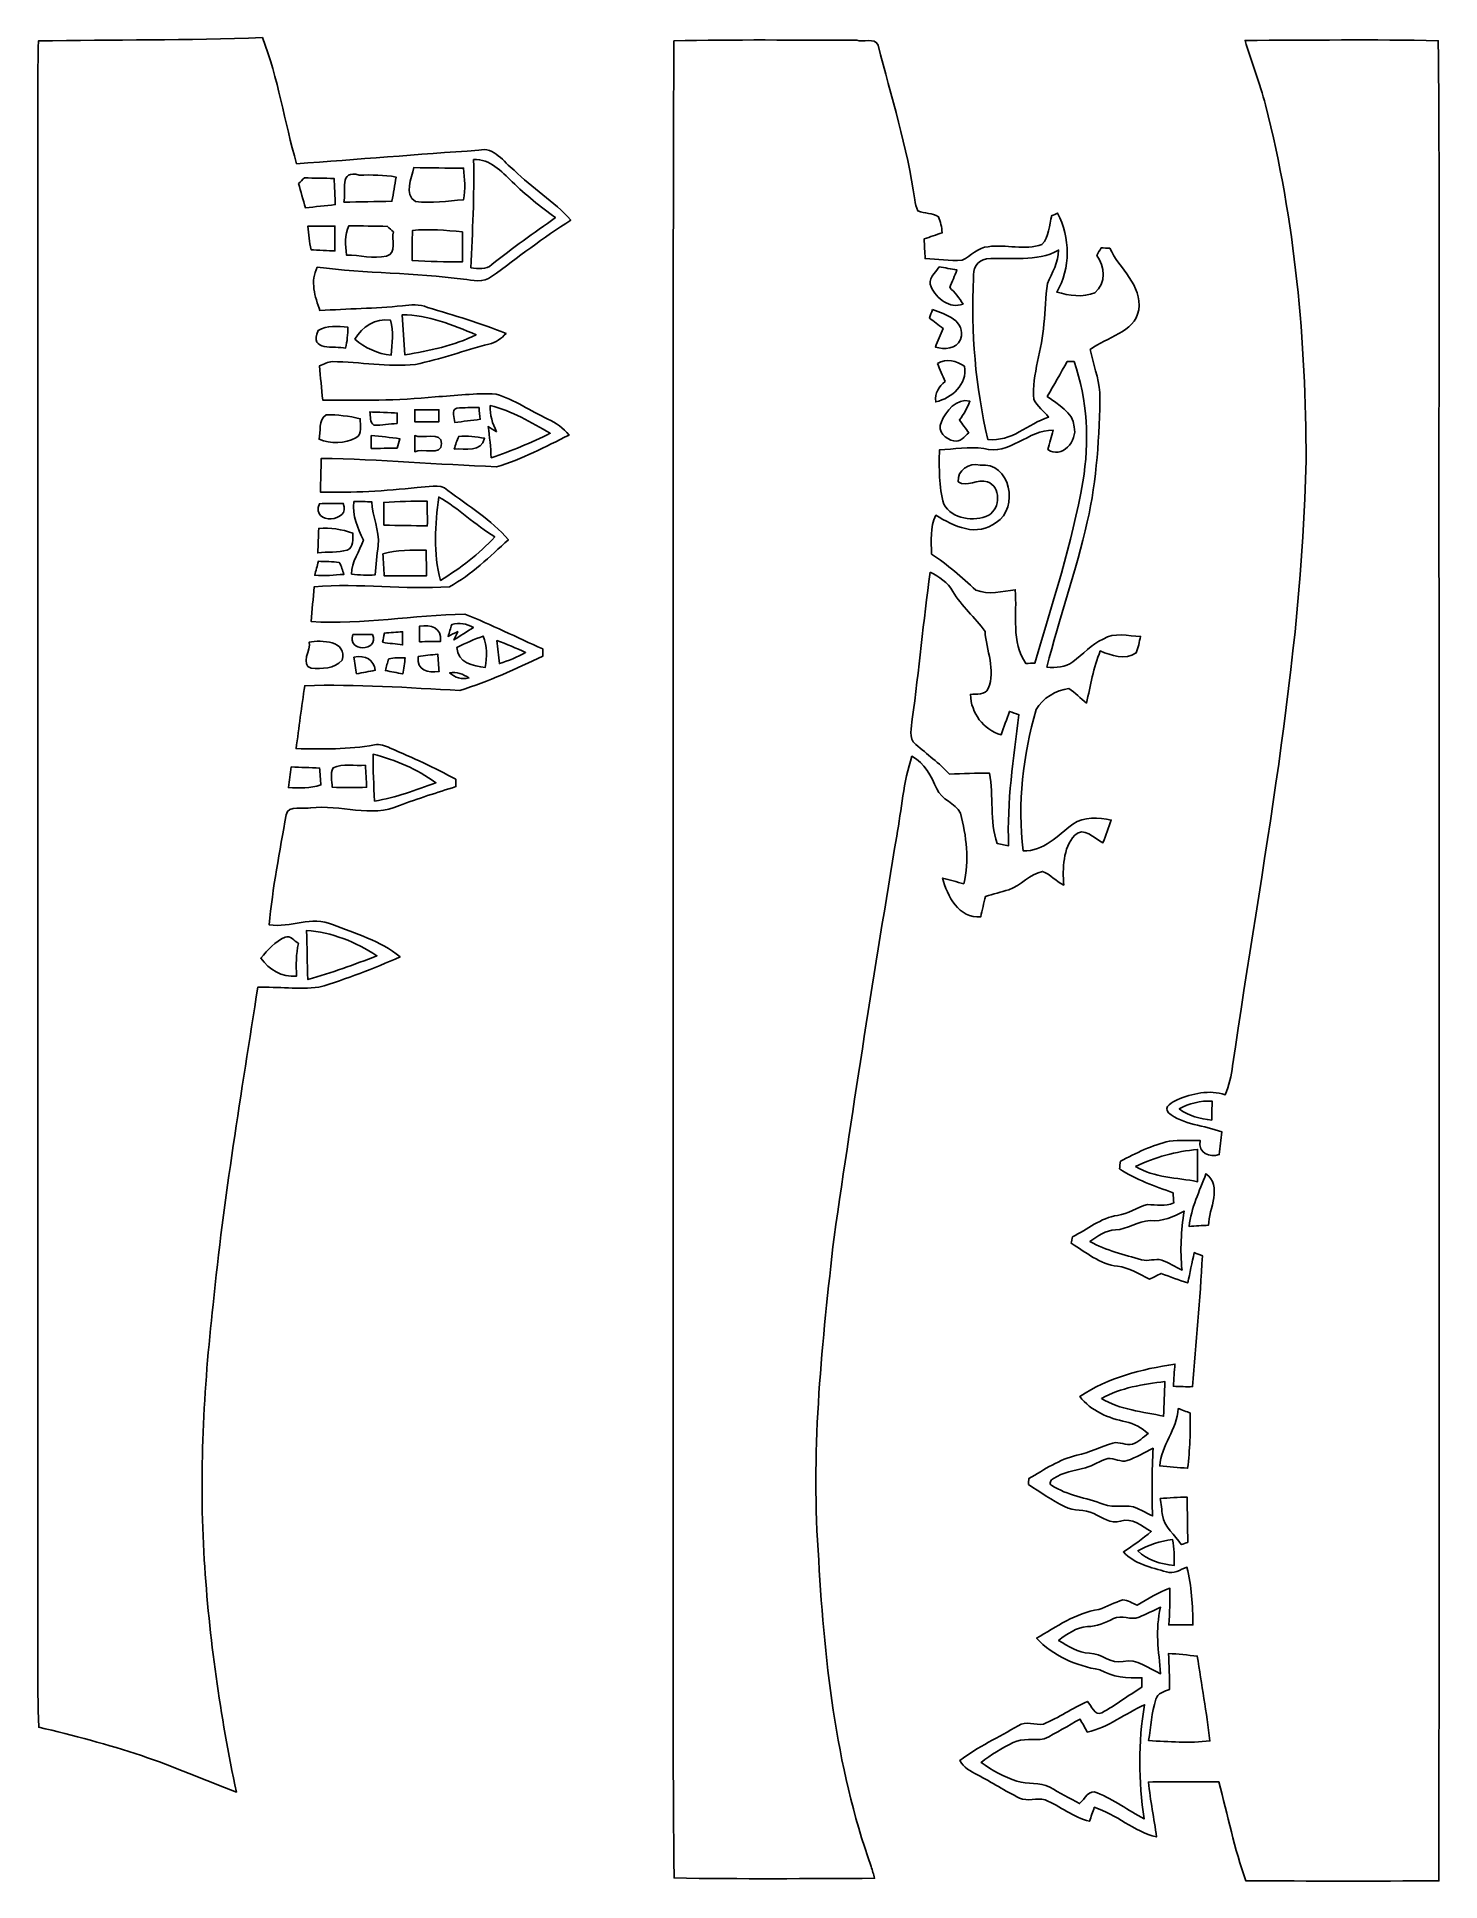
# Model space of a CAD drawing. Header units: centimetres. Extents: x -9.9 to 10.6, y -13.5 to 13.4.
import ezdxf

# ---------------------------------------------------------------- set-up
doc = ezdxf.new("R2010")
doc.units = ezdxf.units.CM
doc.header["$MEASUREMENT"] = 0
doc.layers.add('Camada 1', color=7, linetype='Continuous')

msp = doc.modelspace()

# ---------------------------------------------------------------- linework, layer by layer
at = {"layer": 'Camada 1', "color": 142}
for points, knots in [([(-9.83333, 13.32336), (-8.74324, 13.3417), (-7.65281, 13.32971), (-6.56308, 13.37239), (-6.56308, 13.37239), (-6.33165, 12.77726), (-6.24099, 12.14084), (-6.0639, 11.52983), (-6.0639, 11.52983), (-5.17737, 11.59263), (-4.29189, 11.66848), (-3.40536, 11.72668), (-3.40536, 11.72668), (-3.17465, 11.78771), (-3.04412, 11.55065), (-2.88607, 11.43741), (-2.88607, 11.43741), (-2.62996, 11.17247), (-2.3047, 10.98444), (-2.06022, 10.70786), (-2.06022, 10.70786), (-2.45957, 10.45175), (-2.83351, 10.16106), (-3.21557, 9.88166), (-3.21557, 9.88166), (-3.3341, 9.78711), (-3.49356, 9.82768), (-3.62867, 9.84461), (-3.62867, 9.84461), (-4.33634, 9.94198), (-5.0546, 9.92399), (-5.76192, 10.01959), (-5.76192, 10.01959), (-5.8681, 9.81921), (-5.7972, 9.58532), (-5.72311, 9.38565), (-5.72311, 9.38565), (-5.32236, 9.41317), (-4.91949, 9.41528), (-4.51908, 9.45656), (-4.51908, 9.45656), (-4.39596, 9.46573), (-4.26896, 9.48831), (-4.15184, 9.43257), (-4.15184, 9.43257), (-3.76696, 9.31368), (-3.37749, 9.20432), (-3.00461, 9.05086), (-3.00461, 9.05086), (-3.0734, 8.97855), (-3.15665, 8.92034), (-3.25508, 8.89635), (-3.25508, 8.89635), (-3.61421, 8.80286), (-3.96452, 8.6748), (-4.32823, 8.59966), (-4.32823, 8.59966), (-4.73251, 8.56086), (-5.13644, 8.63565), (-5.54037, 8.64129), (-5.54037, 8.64129), (-5.60705, 8.63706), (-5.66632, 8.60319), (-5.72735, 8.57991), (-5.72735, 8.57991), (-5.715, 8.41304), (-5.70195, 8.24618), (-5.68325, 8.07967), (-5.68325, 8.07967), (-5.13609, 8.07261), (-4.58717, 8.06697), (-4.04248, 8.12694), (-4.04248, 8.12694), (-3.7465, 8.13717), (-3.4484, 8.18832), (-3.15207, 8.16398), (-3.15207, 8.16398), (-2.88255, 8.08531), (-2.64866, 7.92021), (-2.39607, 7.80203), (-2.39607, 7.80203), (-2.27612, 7.7477), (-2.16923, 7.66833), (-2.08492, 7.56708), (-2.08492, 7.56708), (-2.43134, 7.40022), (-2.77354, 7.20901), (-3.14501, 7.1053), (-3.14501, 7.1053), (-3.99697, 7.13599), (-4.84928, 7.21854), (-5.703, 7.22595), (-5.703, 7.22595), (-5.7083, 7.06296), (-5.71288, 6.89963), (-5.71747, 6.73629), (-5.71747, 6.73629), (-5.24404, 6.7243), (-4.77167, 6.74934), (-4.30142, 6.80438), (-4.30142, 6.80438), (-4.1589, 6.79944), (-3.97898, 6.8767), (-3.85762, 6.76028), (-3.85762, 6.76028), (-3.55212, 6.53344), (-3.22121, 6.33095), (-2.97074, 6.0392), (-2.97074, 6.0392), (-3.24167, 5.79367), (-3.50908, 5.52909), (-3.83258, 5.35305), (-3.83258, 5.35305), (-4.4898, 5.30825), (-5.14879, 5.40667), (-5.80707, 5.35305), (-5.80707, 5.35305), (-5.82189, 5.18372), (-5.83882, 5.01368), (-5.85047, 4.84364), (-5.85047, 4.84364), (-5.0994, 4.79848), (-4.35469, 4.93959), (-3.60609, 4.95159), (-3.60609, 4.95159), (-3.22015, 4.80095), (-2.84903, 4.61222), (-2.4698, 4.44465), (-2.4698, 4.44465), (-2.46909, 4.41854), (-2.46768, 4.36633), (-2.46697, 4.34022), (-2.46697, 4.34022), (-2.86138, 4.15255), (-3.26143, 3.96628), (-3.67877, 3.83928), (-3.67877, 3.83928), (-4.43336, 3.87632), (-5.19007, 3.93418), (-5.94607, 3.90737), (-5.94607, 3.90737), (-5.98911, 3.60151), (-6.03073, 3.2953), (-6.07095, 2.98909), (-6.07095, 2.98909), (-5.6903, 2.98274), (-5.30472, 2.97356), (-4.92866, 3.04377), (-4.92866, 3.04377), (-4.84787, 3.05999), (-4.76955, 3.02613), (-4.69582, 2.99685), (-4.69582, 2.99685), (-4.37127, 2.8575), (-4.04918, 2.71145), (-3.73909, 2.54106), (-3.73909, 2.54106), (-3.73874, 2.5146), (-3.73839, 2.46133), (-3.73803, 2.43487), (-3.73803, 2.43487), (-4.0132, 2.34632), (-4.28978, 2.26166), (-4.56, 2.15865), (-4.56, 2.15865), (-4.97099, 1.97238), (-5.42749, 2.17452), (-5.85682, 2.12478), (-5.85682, 2.12478), (-5.95453, 2.09232), (-6.1856, 2.18369), (-6.217, 2.02142), (-6.217, 2.02142), (-6.30872, 1.48802), (-6.41703, 0.95497), (-6.46324, 0.41487), (-6.46324, 0.41487), (-6.15527, 0.3683), (-5.83918, 0.55351), (-5.54143, 0.42122), (-5.54143, 0.42122), (-5.20206, 0.28751), (-4.8387, 0.18486), (-4.5533, -0.05221), (-4.5533, -0.05221), (-4.9403, -0.22119), (-5.3347, -0.37677), (-5.73969, -0.49671), (-5.73969, -0.49671), (-6.03532, -0.52529), (-6.33342, -0.49177), (-6.62975, -0.49318), (-6.62975, -0.49318), (-6.87246, -2.03553), (-7.12893, -3.57717), (-7.28274, -5.13186), (-7.28274, -5.13186), (-7.42244, -6.36658), (-7.48877, -7.6133), (-7.41257, -8.85472), (-7.41257, -8.85472), (-7.34307, -9.99631), (-7.17973, -11.13014), (-6.94337, -12.24879), (-6.94337, -12.24879), (-7.40657, -12.07558), (-7.85848, -11.87238), (-8.32838, -11.71681), (-8.32838, -11.71681), (-8.82121, -11.55488), (-9.3225, -11.4173), (-9.82839, -11.30159), (-9.82839, -11.30159), (-9.85661, -10.65071), (-9.83897, -9.99948), (-9.84215, -9.34861), (-9.84215, -9.34861), (-9.84285, -2.29306), (-9.84215, 4.7625), (-9.8425, 11.81805), (-9.8425, 11.81805), (-9.8432, 12.32006), (-9.84955, 12.82171), (-9.83333, 13.32336), (-9.83333, 13.32336), (-9.83333, 13.32336), (-9.83333, 13.32336), (-9.83333, 13.32336)], [0, 0, 0, 0, 0.01724138, 0.01724138, 0.01724138, 0.01724138, 0.03448276, 0.03448276, 0.03448276, 0.03448276, 0.05172414, 0.05172414, 0.05172414, 0.05172414, 0.06896552, 0.06896552, 0.06896552, 0.06896552, 0.0862069, 0.0862069, 0.0862069, 0.0862069, 0.10344828, 0.10344828, 0.10344828, 0.10344828, 0.12068966, 0.12068966, 0.12068966, 0.12068966, 0.13793103, 0.13793103, 0.13793103, 0.13793103, 0.15517241, 0.15517241, 0.15517241, 0.15517241, 0.17241379, 0.17241379, 0.17241379, 0.17241379, 0.18965517, 0.18965517, 0.18965517, 0.18965517, 0.20689655, 0.20689655, 0.20689655, 0.20689655, 0.22413793, 0.22413793, 0.22413793, 0.22413793, 0.24137931, 0.24137931, 0.24137931, 0.24137931, 0.25862069, 0.25862069, 0.25862069, 0.25862069, 0.27586207, 0.27586207, 0.27586207, 0.27586207, 0.29310345, 0.29310345, 0.29310345, 0.29310345, 0.31034483, 0.31034483, 0.31034483, 0.31034483, 0.32758621, 0.32758621, 0.32758621, 0.32758621, 0.34482759, 0.34482759, 0.34482759, 0.34482759, 0.36206897, 0.36206897, 0.36206897, 0.36206897, 0.37931034, 0.37931034, 0.37931034, 0.37931034, 0.39655172, 0.39655172, 0.39655172, 0.39655172, 0.4137931, 0.4137931, 0.4137931, 0.4137931, 0.43103448, 0.43103448, 0.43103448, 0.43103448, 0.44827586, 0.44827586, 0.44827586, 0.44827586, 0.46551724, 0.46551724, 0.46551724, 0.46551724, 0.48275862, 0.48275862, 0.48275862, 0.48275862, 0.5, 0.5, 0.5, 0.5, 0.51724138, 0.51724138, 0.51724138, 0.51724138, 0.53448276, 0.53448276, 0.53448276, 0.53448276, 0.55172414, 0.55172414, 0.55172414, 0.55172414, 0.56896552, 0.56896552, 0.56896552, 0.56896552, 0.5862069, 0.5862069, 0.5862069, 0.5862069, 0.60344828, 0.60344828, 0.60344828, 0.60344828, 0.62068966, 0.62068966, 0.62068966, 0.62068966, 0.63793103, 0.63793103, 0.63793103, 0.63793103, 0.65517241, 0.65517241, 0.65517241, 0.65517241, 0.67241379, 0.67241379, 0.67241379, 0.67241379, 0.68965517, 0.68965517, 0.68965517, 0.68965517, 0.70689655, 0.70689655, 0.70689655, 0.70689655, 0.72413793, 0.72413793, 0.72413793, 0.72413793, 0.74137931, 0.74137931, 0.74137931, 0.74137931, 0.75862069, 0.75862069, 0.75862069, 0.75862069, 0.77586207, 0.77586207, 0.77586207, 0.77586207, 0.79310345, 0.79310345, 0.79310345, 0.79310345, 0.81034483, 0.81034483, 0.81034483, 0.81034483, 0.82758621, 0.82758621, 0.82758621, 0.82758621, 0.84482759, 0.84482759, 0.84482759, 0.84482759, 0.86206897, 0.86206897, 0.86206897, 0.86206897, 0.87931034, 0.87931034, 0.87931034, 0.87931034, 0.89655172, 0.89655172, 0.89655172, 0.89655172, 0.9137931, 0.9137931, 0.9137931, 0.9137931, 0.93103448, 0.93103448, 0.93103448, 0.93103448, 0.94827586, 0.94827586, 0.94827586, 0.94827586, 0.96551724, 0.96551724, 0.96551724, 0.96551724, 1, 1, 1, 1]), ([(-0.55598, 13.32336), (0.33443, 13.34734), (1.22555, 13.33288), (2.11631, 13.33429), (2.11631, 13.33429), (2.19357, 13.29302), (2.38407, 13.38262), (2.42676, 13.26091), (2.42676, 13.26091), (2.61867, 12.51232), (2.85397, 11.77149), (2.96263, 11.0042), (2.96263, 11.0042), (2.97145, 10.94881), (2.98274, 10.89307), (3.00708, 10.84192), (3.00708, 10.84192), (3.10585, 10.80452), (3.21839, 10.81017), (3.31152, 10.75584), (3.31152, 10.75584), (3.33869, 10.6814), (3.35633, 10.60379), (3.36374, 10.52301), (3.36374, 10.52301), (3.27554, 10.49267), (3.1877, 10.46303), (3.10056, 10.43234), (3.10056, 10.43234), (3.10268, 10.3378), (3.11079, 10.24114), (3.11432, 10.14589), (3.11432, 10.14589), (3.29389, 10.14377), (3.47486, 10.10285), (3.65442, 10.12049), (3.65442, 10.12049), (3.78425, 10.18152), (3.88338, 10.3124), (4.03648, 10.31875), (4.03648, 10.31875), (4.29507, 10.3565), (4.56882, 10.26089), (4.82, 10.34979), (4.82, 10.34979), (4.93148, 10.45774), (4.92054, 10.63519), (4.96394, 10.77313), (4.96394, 10.77313), (4.98545, 10.78195), (5.02814, 10.79958), (5.04931, 10.8084), (5.04931, 10.8084), (5.2324, 10.45104), (5.24228, 10.00478), (5.03625, 9.65588), (5.03625, 9.65588), (5.21617, 9.60578), (5.41655, 9.57192), (5.59435, 9.64671), (5.59435, 9.64671), (5.76121, 9.78958), (5.74075, 10.0263), (5.62151, 10.19175), (5.62151, 10.19175), (5.64268, 10.22844), (5.66349, 10.26477), (5.68431, 10.30146), (5.68431, 10.30146), (5.72593, 10.2997), (5.76792, 10.29829), (5.81025, 10.29723), (5.81025, 10.29723), (5.95065, 9.99525), (6.28615, 9.75783), (6.23323, 9.39588), (6.23323, 9.39588), (6.16973, 9.05757), (5.76262, 9.00148), (5.52591, 8.81662), (5.52591, 8.81662), (5.56542, 8.60636), (5.64832, 8.40387), (5.66667, 8.18973), (5.66667, 8.18973), (5.66138, 7.55756), (5.62328, 6.92079), (5.48287, 6.30237), (5.48287, 6.30237), (5.31989, 5.58588), (5.07365, 4.89197), (4.89267, 4.18042), (4.89267, 4.18042), (5.0225, 4.16525), (5.1622, 4.17618), (5.27085, 4.25662), (5.27085, 4.25662), (5.41902, 4.36668), (5.54179, 4.51132), (5.71359, 4.58823), (5.71359, 4.58823), (5.87657, 4.69265), (6.07836, 4.63091), (6.26004, 4.62809), (6.26004, 4.62809), (6.24205, 4.5473), (6.22829, 4.46405), (6.19548, 4.3875), (6.19548, 4.3875), (6.03532, 4.2799), (5.83353, 4.34552), (5.67231, 4.41607), (5.67231, 4.41607), (5.56613, 4.17265), (5.53473, 3.90878), (5.46947, 3.65407), (5.46947, 3.65407), (5.38339, 3.72322), (5.30789, 3.80612), (5.21441, 3.86574), (5.21441, 3.86574), (5.02426, 3.84563), (4.82917, 3.72463), (4.73392, 3.55882), (4.73392, 3.55882), (4.5473, 2.89242), (4.46158, 2.18863), (4.54378, 1.4986), (4.54378, 1.4986), (4.84858, 1.48167), (5.05001, 1.72473), (5.27226, 1.88771), (5.27226, 1.88771), (5.43384, 2.00272), (5.64762, 1.97838), (5.83283, 1.94592), (5.83283, 1.94592), (5.79367, 1.8348), (5.75204, 1.72473), (5.71112, 1.61431), (5.71112, 1.61431), (5.58094, 1.67146), (5.43207, 1.86478), (5.29837, 1.72332), (5.29837, 1.72332), (5.12339, 1.53247), (5.12339, 1.24142), (5.1375, 0.99624), (5.1375, 0.99624), (5.02602, 1.04881), (4.94383, 1.15182), (4.83059, 1.19662), (4.83059, 1.19662), (4.64291, 1.15782), (4.51379, 0.99095), (4.33493, 0.92922), (4.33493, 0.92922), (4.22204, 0.89394), (4.1088, 0.86148), (3.99485, 0.8315), (3.99485, 0.8315), (3.97122, 0.73201), (3.94794, 0.63218), (3.92571, 0.53199), (3.92571, 0.53199), (3.60927, 0.50659), (3.4357, 0.83714), (3.36797, 1.09926), (3.36797, 1.09926), (3.47204, 1.0735), (3.5747, 1.04246), (3.67841, 1.01459), (3.67841, 1.01459), (3.76872, 1.35643), (3.71228, 1.71097), (3.6329, 2.04787), (3.6329, 2.04787), (3.55459, 2.19816), (3.35139, 2.23979), (3.28471, 2.40136), (3.28471, 2.40136), (3.20357, 2.58727), (3.10691, 2.77671), (2.92206, 2.87796), (2.92206, 2.87796), (2.79576, 2.50084), (2.77036, 2.10114), (2.69946, 1.71238), (2.69946, 1.71238), (2.37525, -0.23671), (2.06622, -2.18828), (1.78506, -4.14408), (1.78506, -4.14408), (1.61219, -5.65997), (1.44533, -7.18643), (1.55187, -8.71361), (1.55187, -8.71361), (1.63618, -10.27395), (1.79846, -11.85474), (2.32622, -13.33535), (2.32622, -13.33535), (2.34421, -13.39215), (2.36044, -13.44965), (2.37702, -13.50786), (2.37702, -13.50786), (1.40017, -13.51033), (0.42333, -13.52232), (-0.5528, -13.50221), (-0.5528, -13.50221), (-0.57997, -10.73044), (-0.55668, -7.95796), (-0.56444, -5.18583), (-0.56444, -5.18583), (-0.55845, 0.9839), (-0.57609, 7.15398), (-0.55598, 13.32336)], [0, 0, 0, 0, 0.01818182, 0.01818182, 0.01818182, 0.01818182, 0.03636364, 0.03636364, 0.03636364, 0.03636364, 0.05454545, 0.05454545, 0.05454545, 0.05454545, 0.07272727, 0.07272727, 0.07272727, 0.07272727, 0.09090909, 0.09090909, 0.09090909, 0.09090909, 0.10909091, 0.10909091, 0.10909091, 0.10909091, 0.12727273, 0.12727273, 0.12727273, 0.12727273, 0.14545455, 0.14545455, 0.14545455, 0.14545455, 0.16363636, 0.16363636, 0.16363636, 0.16363636, 0.18181818, 0.18181818, 0.18181818, 0.18181818, 0.2, 0.2, 0.2, 0.2, 0.21818182, 0.21818182, 0.21818182, 0.21818182, 0.23636364, 0.23636364, 0.23636364, 0.23636364, 0.25454545, 0.25454545, 0.25454545, 0.25454545, 0.27272727, 0.27272727, 0.27272727, 0.27272727, 0.29090909, 0.29090909, 0.29090909, 0.29090909, 0.30909091, 0.30909091, 0.30909091, 0.30909091, 0.32727273, 0.32727273, 0.32727273, 0.32727273, 0.34545455, 0.34545455, 0.34545455, 0.34545455, 0.36363636, 0.36363636, 0.36363636, 0.36363636, 0.38181818, 0.38181818, 0.38181818, 0.38181818, 0.4, 0.4, 0.4, 0.4, 0.41818182, 0.41818182, 0.41818182, 0.41818182, 0.43636364, 0.43636364, 0.43636364, 0.43636364, 0.45454545, 0.45454545, 0.45454545, 0.45454545, 0.47272727, 0.47272727, 0.47272727, 0.47272727, 0.49090909, 0.49090909, 0.49090909, 0.49090909, 0.50909091, 0.50909091, 0.50909091, 0.50909091, 0.52727273, 0.52727273, 0.52727273, 0.52727273, 0.54545455, 0.54545455, 0.54545455, 0.54545455, 0.56363636, 0.56363636, 0.56363636, 0.56363636, 0.58181818, 0.58181818, 0.58181818, 0.58181818, 0.6, 0.6, 0.6, 0.6, 0.61818182, 0.61818182, 0.61818182, 0.61818182, 0.63636364, 0.63636364, 0.63636364, 0.63636364, 0.65454545, 0.65454545, 0.65454545, 0.65454545, 0.67272727, 0.67272727, 0.67272727, 0.67272727, 0.69090909, 0.69090909, 0.69090909, 0.69090909, 0.70909091, 0.70909091, 0.70909091, 0.70909091, 0.72727273, 0.72727273, 0.72727273, 0.72727273, 0.74545455, 0.74545455, 0.74545455, 0.74545455, 0.76363636, 0.76363636, 0.76363636, 0.76363636, 0.78181818, 0.78181818, 0.78181818, 0.78181818, 0.8, 0.8, 0.8, 0.8, 0.81818182, 0.81818182, 0.81818182, 0.81818182, 0.83636364, 0.83636364, 0.83636364, 0.83636364, 0.85454545, 0.85454545, 0.85454545, 0.85454545, 0.87272727, 0.87272727, 0.87272727, 0.87272727, 0.89090909, 0.89090909, 0.89090909, 0.89090909, 0.90909091, 0.90909091, 0.90909091, 0.90909091, 0.92727273, 0.92727273, 0.92727273, 0.92727273, 0.94545455, 0.94545455, 0.94545455, 0.94545455, 0.96363636, 0.96363636, 0.96363636, 0.96363636, 1, 1, 1, 1]), ([(7.78616, 13.33147), (8.72631, 13.33288), (9.66681, 13.34734), (10.60697, 13.32653), (10.60697, 13.32653), (10.63448, 10.67188), (10.6105, 8.01687), (10.61861, 5.36222), (10.61861, 5.36222), (10.61755, -0.94051), (10.62073, -7.24288), (10.6172, -13.54561), (10.6172, -13.54561), (9.6774, -13.54878), (8.7376, -13.54666), (7.79815, -13.54702), (7.79815, -13.54702), (7.63199, -13.075), (7.53075, -12.58393), (7.4041, -12.10063), (7.4041, -12.10063), (7.06085, -12.09816), (6.7183, -12.09745), (6.37575, -12.10169), (6.37575, -12.10169), (6.4015, -12.37086), (6.45865, -12.63544), (6.49252, -12.90355), (6.49252, -12.90355), (6.16162, -12.82135), (5.9062, -12.57511), (5.58482, -12.47069), (5.58482, -12.47069), (5.56119, -12.53878), (5.5379, -12.60686), (5.51568, -12.67566), (5.51568, -12.67566), (5.27755, -12.61886), (5.08847, -12.45341), (4.86551, -12.36168), (4.86551, -12.36168), (4.7431, -12.3257), (4.61045, -12.39308), (4.49262, -12.33558), (4.49262, -12.33558), (4.28237, -12.23292), (4.08658, -12.10345), (3.87809, -11.99832), (3.87809, -11.99832), (3.7846, -11.94117), (3.66854, -11.89461), (3.62338, -11.78701), (3.62338, -11.78701), (3.88549, -11.58557), (4.19065, -11.44834), (4.47428, -11.27971), (4.47428, -11.27971), (4.58717, -11.20175), (4.72052, -11.27619), (4.84258, -11.25784), (4.84258, -11.25784), (5.06271, -11.15906), (5.26556, -11.02642), (5.48464, -10.92517), (5.48464, -10.92517), (5.54672, -10.98303), (5.58765, -11.14284), (5.69524, -11.08921), (5.69524, -11.08921), (5.89774, -10.98056), (6.08083, -10.83839), (6.27662, -10.71845), (6.27662, -10.71845), (6.27697, -10.67153), (6.27838, -10.62461), (6.2805, -10.57839), (6.2805, -10.57839), (6.06672, -10.59145), (5.85399, -10.57169), (5.66385, -10.46303), (5.66385, -10.46303), (5.32165, -10.40341), (4.98122, -10.26089), (4.74063, -10.00266), (4.74063, -10.00266), (5.02885, -9.8358), (5.31248, -9.63436), (5.64903, -9.58074), (5.64903, -9.58074), (5.77003, -9.5437), (5.8801, -9.47631), (6.00216, -9.4428), (6.00216, -9.4428), (6.07695, -9.44562), (6.14151, -9.49254), (6.20959, -9.51971), (6.20959, -9.51971), (6.36446, -9.4294), (6.51757, -9.33168), (6.68831, -9.27311), (6.68831, -9.27311), (6.6929, -9.45127), (6.68443, -9.62907), (6.67279, -9.80687), (6.67279, -9.80687), (6.76063, -9.80687), (6.93667, -9.80651), (7.02451, -9.80651), (7.02451, -9.80651), (7.02133, -9.52429), (7.00687, -9.2396), (6.93632, -8.96514), (6.93632, -8.96514), (6.84107, -8.99936), (6.74229, -9.06956), (6.63716, -9.03464), (6.63716, -9.03464), (6.41773, -8.96726), (6.17185, -8.91893), (6.01098, -8.74183), (6.01098, -8.74183), (6.14892, -8.64552), (6.29108, -8.55415), (6.41738, -8.44232), (6.41738, -8.44232), (6.27768, -8.36859), (6.13692, -8.23313), (5.96759, -8.29275), (5.96759, -8.29275), (5.8226, -8.34143), (5.70124, -8.23418), (5.576, -8.18127), (5.576, -8.18127), (5.44265, -8.11459), (5.2832, -8.14881), (5.15055, -8.07967), (5.15055, -8.07967), (4.9657, -7.98653), (4.7946, -7.86906), (4.62139, -7.75688), (4.62139, -7.75688), (4.6235, -7.73465), (4.62739, -7.69055), (4.6295, -7.66833), (4.6295, -7.66833), (4.85599, -7.54168), (5.07294, -7.38681), (5.33118, -7.33002), (5.33118, -7.33002), (5.51286, -7.29121), (5.67937, -7.20548), (5.85646, -7.15116), (5.85646, -7.15116), (5.95242, -7.12682), (6.04626, -7.19314), (6.14221, -7.1688), (6.14221, -7.1688), (6.23076, -7.13669), (6.2992, -7.06755), (6.37152, -7.01005), (6.37152, -7.01005), (6.2745, -6.93455), (6.16761, -6.86823), (6.04626, -6.84071), (6.04626, -6.84071), (5.79402, -6.78956), (5.53367, -6.68196), (5.37386, -6.47171), (5.37386, -6.47171), (5.78661, -6.19195), (6.27592, -6.07377), (6.76169, -5.99934), (6.76169, -5.99934), (6.75358, -6.10588), (6.74687, -6.21559), (6.73982, -6.32319), (6.73982, -6.32319), (6.8333, -6.32777), (6.92714, -6.32989), (7.02098, -6.32777), (7.02098, -6.32777), (7.06367, -5.6903), (7.13281, -5.0546), (7.1628, -4.41642), (7.1628, -4.41642), (7.12258, -4.40161), (7.08307, -4.38573), (7.04391, -4.36986), (7.04391, -4.36986), (7.01005, -4.51732), (6.98077, -4.66619), (6.94902, -4.81436), (6.94902, -4.81436), (6.81778, -4.77414), (6.68972, -4.72405), (6.56202, -4.67501), (6.56202, -4.67501), (6.50416, -4.70359), (6.44701, -4.73251), (6.38916, -4.76074), (6.38916, -4.76074), (6.24028, -4.68312), (6.09282, -4.58858), (5.92278, -4.57059), (5.92278, -4.57059), (5.66561, -4.54201), (5.46312, -4.36351), (5.24827, -4.2351), (5.24827, -4.2351), (5.25286, -4.21146), (5.26133, -4.16419), (5.26556, -4.14055), (5.26556, -4.14055), (5.48181, -4.0326), (5.67725, -3.86397), (5.92314, -3.82693), (5.92314, -3.82693), (6.08012, -3.80718), (6.2103, -3.70628), (6.36164, -3.66818), (6.36164, -3.66818), (6.49005, -3.67383), (6.62128, -3.69852), (6.74476, -3.64596), (6.74476, -3.64596), (6.74052, -3.59657), (6.73735, -3.54718), (6.73453, -3.49779), (6.73453, -3.49779), (6.46642, -3.39937), (6.19125, -3.30835), (5.95383, -3.14607), (5.95383, -3.14607), (5.95665, -3.11891), (5.9623, -3.06458), (5.96512, -3.03742), (5.96512, -3.03742), (6.19548, -2.92065), (6.42761, -2.79717), (6.68267, -2.7432), (6.68267, -2.7432), (6.82978, -2.72097), (6.97971, -2.7372), (7.12823, -2.73121), (7.12823, -2.73121), (7.10071, -2.92841), (7.26722, -2.98132), (7.40904, -2.9397), (7.40904, -2.9397), (7.42138, -2.82787), (7.43585, -2.71956), (7.4489, -2.60879), (7.4489, -2.60879), (7.19243, -2.50966), (6.88199, -2.50896), (6.66715, -2.32727), (6.66715, -2.32727), (6.58777, -2.24367), (6.72888, -2.16817), (6.79591, -2.13889), (6.79591, -2.13889), (7.01534, -2.04999), (7.26475, -1.98543), (7.49617, -2.06657), (7.49617, -2.06657), (7.55544, -1.93181), (7.58331, -1.78647), (7.60412, -1.64218), (7.60412, -1.64218), (8.03204, 1.29399), (8.61236, 4.22099), (8.67833, 7.19631), (8.67833, 7.19631), (8.67586, 8.9408), (8.51817, 10.69481), (8.08531, 12.38814), (8.08531, 12.38814), (8.00206, 12.70811), (7.87964, 13.01538), (7.78616, 13.33147), (7.78616, 13.33147), (7.78616, 13.33147), (7.78616, 13.33147), (7.78616, 13.33147)], [0, 0, 0, 0, 0.01388889, 0.01388889, 0.01388889, 0.01388889, 0.02777778, 0.02777778, 0.02777778, 0.02777778, 0.04166667, 0.04166667, 0.04166667, 0.04166667, 0.05555556, 0.05555556, 0.05555556, 0.05555556, 0.06944444, 0.06944444, 0.06944444, 0.06944444, 0.08333333, 0.08333333, 0.08333333, 0.08333333, 0.09722222, 0.09722222, 0.09722222, 0.09722222, 0.11111111, 0.11111111, 0.11111111, 0.11111111, 0.125, 0.125, 0.125, 0.125, 0.13888889, 0.13888889, 0.13888889, 0.13888889, 0.15277778, 0.15277778, 0.15277778, 0.15277778, 0.16666667, 0.16666667, 0.16666667, 0.16666667, 0.18055556, 0.18055556, 0.18055556, 0.18055556, 0.19444444, 0.19444444, 0.19444444, 0.19444444, 0.20833333, 0.20833333, 0.20833333, 0.20833333, 0.22222222, 0.22222222, 0.22222222, 0.22222222, 0.23611111, 0.23611111, 0.23611111, 0.23611111, 0.25, 0.25, 0.25, 0.25, 0.26388889, 0.26388889, 0.26388889, 0.26388889, 0.27777778, 0.27777778, 0.27777778, 0.27777778, 0.29166667, 0.29166667, 0.29166667, 0.29166667, 0.30555556, 0.30555556, 0.30555556, 0.30555556, 0.31944444, 0.31944444, 0.31944444, 0.31944444, 0.33333333, 0.33333333, 0.33333333, 0.33333333, 0.34722222, 0.34722222, 0.34722222, 0.34722222, 0.36111111, 0.36111111, 0.36111111, 0.36111111, 0.375, 0.375, 0.375, 0.375, 0.38888889, 0.38888889, 0.38888889, 0.38888889, 0.40277778, 0.40277778, 0.40277778, 0.40277778, 0.41666667, 0.41666667, 0.41666667, 0.41666667, 0.43055556, 0.43055556, 0.43055556, 0.43055556, 0.44444444, 0.44444444, 0.44444444, 0.44444444, 0.45833333, 0.45833333, 0.45833333, 0.45833333, 0.47222222, 0.47222222, 0.47222222, 0.47222222, 0.48611111, 0.48611111, 0.48611111, 0.48611111, 0.5, 0.5, 0.5, 0.5, 0.51388889, 0.51388889, 0.51388889, 0.51388889, 0.52777778, 0.52777778, 0.52777778, 0.52777778, 0.54166667, 0.54166667, 0.54166667, 0.54166667, 0.55555556, 0.55555556, 0.55555556, 0.55555556, 0.56944444, 0.56944444, 0.56944444, 0.56944444, 0.58333333, 0.58333333, 0.58333333, 0.58333333, 0.59722222, 0.59722222, 0.59722222, 0.59722222, 0.61111111, 0.61111111, 0.61111111, 0.61111111, 0.625, 0.625, 0.625, 0.625, 0.63888889, 0.63888889, 0.63888889, 0.63888889, 0.65277778, 0.65277778, 0.65277778, 0.65277778, 0.66666667, 0.66666667, 0.66666667, 0.66666667, 0.68055556, 0.68055556, 0.68055556, 0.68055556, 0.69444444, 0.69444444, 0.69444444, 0.69444444, 0.70833333, 0.70833333, 0.70833333, 0.70833333, 0.72222222, 0.72222222, 0.72222222, 0.72222222, 0.73611111, 0.73611111, 0.73611111, 0.73611111, 0.75, 0.75, 0.75, 0.75, 0.76388889, 0.76388889, 0.76388889, 0.76388889, 0.77777778, 0.77777778, 0.77777778, 0.77777778, 0.79166667, 0.79166667, 0.79166667, 0.79166667, 0.80555556, 0.80555556, 0.80555556, 0.80555556, 0.81944444, 0.81944444, 0.81944444, 0.81944444, 0.83333333, 0.83333333, 0.83333333, 0.83333333, 0.84722222, 0.84722222, 0.84722222, 0.84722222, 0.86111111, 0.86111111, 0.86111111, 0.86111111, 0.875, 0.875, 0.875, 0.875, 0.88888889, 0.88888889, 0.88888889, 0.88888889, 0.90277778, 0.90277778, 0.90277778, 0.90277778, 0.91666667, 0.91666667, 0.91666667, 0.91666667, 0.93055556, 0.93055556, 0.93055556, 0.93055556, 0.94444444, 0.94444444, 0.94444444, 0.94444444, 0.95833333, 0.95833333, 0.95833333, 0.95833333, 0.97222222, 0.97222222, 0.97222222, 0.97222222, 1, 1, 1, 1]), ([(-3.4798, 11.58981), (-3.46569, 11.06346), (-3.49814, 10.53676), (-3.51896, 10.01113), (-3.51896, 10.01113), (-3.41489, 9.99701), (-3.29812, 9.97796), (-3.21345, 10.05699), (-3.21345, 10.05699), (-2.915, 10.3004), (-2.59609, 10.51666), (-2.28529, 10.74349), (-2.28529, 10.74349), (-2.50437, 10.90612), (-2.72097, 11.07405), (-2.91465, 11.26737), (-2.91465, 11.26737), (-3.07657, 11.41448), (-3.23709, 11.60886), (-3.4798, 11.58981), (-3.4798, 11.58981), (-3.4798, 11.58981), (-3.4798, 11.58981), (-3.4798, 11.58981)], [0, 0, 0, 0, 0.14285714, 0.14285714, 0.14285714, 0.14285714, 0.28571429, 0.28571429, 0.28571429, 0.28571429, 0.42857143, 0.42857143, 0.42857143, 0.42857143, 0.57142857, 0.57142857, 0.57142857, 0.57142857, 0.71428571, 0.71428571, 0.71428571, 0.71428571, 1, 1, 1, 1]), ([(-5.9503, 11.32275), (-5.97817, 11.29594), (-6.00604, 11.26913), (-6.03391, 11.24232), (-6.03391, 11.24232), (-6.0011, 11.12379), (-5.97041, 11.0049), (-5.93478, 10.88707), (-5.93478, 10.88707), (-5.78979, 10.90224), (-5.64444, 10.91671), (-5.49945, 10.93293), (-5.49945, 10.93293), (-5.50333, 11.02854), (-5.5118, 11.2201), (-5.51603, 11.31605), (-5.51603, 11.31605), (-5.66067, 11.31852), (-5.80566, 11.32064), (-5.9503, 11.32275), (-5.9503, 11.32275), (-5.9503, 11.32275), (-5.9503, 11.32275), (-5.9503, 11.32275)], [0, 0, 0, 0, 0.14285714, 0.14285714, 0.14285714, 0.14285714, 0.28571429, 0.28571429, 0.28571429, 0.28571429, 0.42857143, 0.42857143, 0.42857143, 0.42857143, 0.57142857, 0.57142857, 0.57142857, 0.57142857, 0.71428571, 0.71428571, 0.71428571, 0.71428571, 1, 1, 1, 1]), ([(-5.3721, 10.96927), (-5.13891, 10.9728), (-4.90573, 10.97633), (-4.67254, 10.98338), (-4.67254, 10.98338), (-4.65067, 11.10086), (-4.6295, 11.21833), (-4.6101, 11.33616), (-4.6101, 11.33616), (-4.78825, 11.3665), (-4.96993, 11.36932), (-5.14985, 11.36368), (-5.14985, 11.36368), (-5.44865, 11.45787), (-5.33929, 11.11708), (-5.3721, 10.96927), (-5.3721, 10.96927), (-5.3721, 10.96927), (-5.3721, 10.96927), (-5.3721, 10.96927)], [0, 0, 0, 0, 0.16666667, 0.16666667, 0.16666667, 0.16666667, 0.33333333, 0.33333333, 0.33333333, 0.33333333, 0.5, 0.5, 0.5, 0.5, 0.66666667, 0.66666667, 0.66666667, 0.66666667, 1, 1, 1, 1]), ([(-4.35222, 11.47339), (-4.38891, 11.31781), (-4.49827, 11.08322), (-4.32788, 10.98056), (-4.32788, 10.98056), (-4.0961, 10.94528), (-3.85798, 10.98656), (-3.62479, 11.00384), (-3.62479, 11.00384), (-3.5948, 11.15695), (-3.61103, 11.31252), (-3.62585, 11.46598), (-3.62585, 11.46598), (-3.86821, 11.46669), (-4.11021, 11.4688), (-4.35222, 11.47339), (-4.35222, 11.47339), (-4.35222, 11.47339), (-4.35222, 11.47339), (-4.35222, 11.47339)], [0, 0, 0, 0, 0.16666667, 0.16666667, 0.16666667, 0.16666667, 0.33333333, 0.33333333, 0.33333333, 0.33333333, 0.5, 0.5, 0.5, 0.5, 0.66666667, 0.66666667, 0.66666667, 0.66666667, 1, 1, 1, 1]), ([(-5.90127, 10.61755), (-5.88645, 10.5029), (-5.88045, 10.38613), (-5.85188, 10.27324), (-5.85188, 10.27324), (-5.76474, 10.26901), (-5.59082, 10.26054), (-5.50369, 10.25631), (-5.50369, 10.25631), (-5.50369, 10.34697), (-5.50333, 10.5283), (-5.50333, 10.61896), (-5.50333, 10.61896), (-5.60282, 10.61861), (-5.80178, 10.6179), (-5.90127, 10.61755), (-5.90127, 10.61755), (-5.90127, 10.61755), (-5.90127, 10.61755), (-5.90127, 10.61755)], [0, 0, 0, 0, 0.16666667, 0.16666667, 0.16666667, 0.16666667, 0.33333333, 0.33333333, 0.33333333, 0.33333333, 0.5, 0.5, 0.5, 0.5, 0.66666667, 0.66666667, 0.66666667, 0.66666667, 1, 1, 1, 1]), ([(-5.30084, 10.62566), (-5.36822, 10.4909), (-5.35023, 10.34203), (-5.33541, 10.19739), (-5.33541, 10.19739), (-5.14138, 10.19598), (-4.94171, 10.13883), (-4.75015, 10.18258), (-4.75015, 10.18258), (-4.59246, 10.22068), (-4.68454, 10.43305), (-4.65137, 10.53465), (-4.65137, 10.53465), (-4.67995, 10.56146), (-4.70817, 10.58827), (-4.73639, 10.61508), (-4.73639, 10.61508), (-4.92478, 10.61861), (-5.11281, 10.62178), (-5.30084, 10.62566), (-5.30084, 10.62566), (-5.30084, 10.62566), (-5.30084, 10.62566), (-5.30084, 10.62566)], [0, 0, 0, 0, 0.14285714, 0.14285714, 0.14285714, 0.14285714, 0.28571429, 0.28571429, 0.28571429, 0.28571429, 0.42857143, 0.42857143, 0.42857143, 0.42857143, 0.57142857, 0.57142857, 0.57142857, 0.57142857, 0.71428571, 0.71428571, 0.71428571, 0.71428571, 1, 1, 1, 1]), ([(-4.37374, 10.55405), (-4.37409, 10.40835), (-4.3748, 10.26266), (-4.37585, 10.11696), (-4.37585, 10.11696), (-4.13173, 10.10179), (-3.8869, 10.09615), (-3.64208, 10.09615), (-3.64208, 10.09615), (-3.64243, 10.2429), (-3.64314, 10.3893), (-3.64384, 10.53571), (-3.64384, 10.53571), (-3.88655, 10.5544), (-4.13032, 10.58545), (-4.37374, 10.55405), (-4.37374, 10.55405), (-4.37374, 10.55405), (-4.37374, 10.55405), (-4.37374, 10.55405)], [0, 0, 0, 0, 0.16666667, 0.16666667, 0.16666667, 0.16666667, 0.33333333, 0.33333333, 0.33333333, 0.33333333, 0.5, 0.5, 0.5, 0.5, 0.66666667, 0.66666667, 0.66666667, 0.66666667, 1, 1, 1, 1]), ([(4.00861, 10.13954), (3.87632, 10.12754), (3.80153, 9.98643), (3.8227, 9.86049), (3.8227, 9.86049), (3.77931, 9.07027), (3.84951, 8.27299), (4.03084, 7.50252), (4.03084, 7.50252), (4.3755, 7.46619), (4.61398, 7.72971), (4.91737, 7.82955), (4.91737, 7.82955), (4.84681, 7.91633), (4.75403, 7.98724), (4.70182, 8.08743), (4.70182, 8.08743), (4.67042, 8.46243), (4.826, 8.81944), (4.84858, 9.19056), (4.84858, 9.19056), (4.86904, 9.38706), (4.86622, 9.58638), (4.90255, 9.78041), (4.90255, 9.78041), (4.96394, 9.94092), (5.06412, 10.08874), (5.06271, 10.26936), (5.06271, 10.26936), (4.73922, 10.08415), (4.35998, 10.17481), (4.00861, 10.13954)], [0, 0, 0, 0, 0.11111111, 0.11111111, 0.11111111, 0.11111111, 0.22222222, 0.22222222, 0.22222222, 0.22222222, 0.33333333, 0.33333333, 0.33333333, 0.33333333, 0.44444444, 0.44444444, 0.44444444, 0.44444444, 0.55555556, 0.55555556, 0.55555556, 0.55555556, 0.66666667, 0.66666667, 0.66666667, 0.66666667, 0.77777778, 0.77777778, 0.77777778, 0.77777778, 1, 1, 1, 1]), ([(3.31752, 10.02453), (3.26319, 9.93669), (3.14395, 9.84461), (3.2004, 9.73067), (3.2004, 9.73067), (3.28436, 9.5631), (3.46957, 9.4047), (3.66748, 9.48161), (3.66748, 9.48161), (3.61491, 9.57121), (3.5493, 9.652), (3.4731, 9.7222), (3.4731, 9.7222), (3.50979, 9.80757), (3.54612, 9.89295), (3.57752, 9.98008), (3.57752, 9.98008), (3.49074, 9.99525), (3.40395, 10.01007), (3.31752, 10.02453)], [0, 0, 0, 0, 0.16666667, 0.16666667, 0.16666667, 0.16666667, 0.33333333, 0.33333333, 0.33333333, 0.33333333, 0.5, 0.5, 0.5, 0.5, 0.66666667, 0.66666667, 0.66666667, 0.66666667, 1, 1, 1, 1]), ([(-5.75028, 9.09637), (-5.88645, 8.77746), (-5.51004, 8.87624), (-5.34776, 8.83708), (-5.34776, 8.83708), (-5.32518, 8.93762), (-5.31636, 9.04063), (-5.31636, 9.14365), (-5.31636, 9.14365), (-5.461, 9.15599), (-5.6194, 9.17575), (-5.75028, 9.09637), (-5.75028, 9.09637), (-5.75028, 9.09637), (-5.75028, 9.09637), (-5.75028, 9.09637)], [0, 0, 0, 0, 0.2, 0.2, 0.2, 0.2, 0.4, 0.4, 0.4, 0.4, 0.6, 0.6, 0.6, 0.6, 1, 1, 1, 1]), ([(-5.21335, 8.96831), (-5.06236, 8.83885), (-4.88139, 8.75453), (-4.68348, 8.73442), (-4.68348, 8.73442), (-4.6736, 8.90376), (-4.6415, 9.0812), (-4.69477, 9.24666), (-4.69477, 9.24666), (-4.91666, 9.277), (-5.1061, 9.15), (-5.21335, 8.96831), (-5.21335, 8.96831), (-5.21335, 8.96831), (-5.21335, 8.96831), (-5.21335, 8.96831)], [0, 0, 0, 0, 0.2, 0.2, 0.2, 0.2, 0.4, 0.4, 0.4, 0.4, 0.6, 0.6, 0.6, 0.6, 1, 1, 1, 1]), ([(-4.52014, 9.32497), (-4.5092, 9.12953), (-4.49721, 8.93445), (-4.48169, 8.73936), (-4.48169, 8.73936), (-4.12644, 8.79757), (-3.76625, 8.87095), (-3.44205, 9.03323), (-3.44205, 9.03323), (-3.78707, 9.1754), (-4.1409, 9.32003), (-4.52014, 9.32497), (-4.52014, 9.32497), (-4.52014, 9.32497), (-4.52014, 9.32497), (-4.52014, 9.32497)], [0, 0, 0, 0, 0.2, 0.2, 0.2, 0.2, 0.4, 0.4, 0.4, 0.4, 0.6, 0.6, 0.6, 0.6, 1, 1, 1, 1]), ([(3.22192, 9.40047), (3.20675, 9.35955), (3.19158, 9.31827), (3.17641, 9.27735), (3.17641, 9.27735), (3.24203, 9.22549), (3.30905, 9.17504), (3.37644, 9.12495), (3.37644, 9.12495), (3.33622, 9.03534), (3.29777, 8.94503), (3.2646, 8.85225), (3.2646, 8.85225), (3.39937, 8.81697), (3.56694, 8.81768), (3.6329, 8.96549), (3.6329, 8.96549), (3.71052, 9.2396), (3.41595, 9.33344), (3.22192, 9.40047)], [0, 0, 0, 0, 0.16666667, 0.16666667, 0.16666667, 0.16666667, 0.33333333, 0.33333333, 0.33333333, 0.33333333, 0.5, 0.5, 0.5, 0.5, 0.66666667, 0.66666667, 0.66666667, 0.66666667, 1, 1, 1, 1]), ([(5.18936, 8.64129), (5.0934, 8.4709), (4.99569, 8.30121), (4.89867, 8.13117), (4.89867, 8.13117), (5.04825, 8.01158), (5.2765, 7.90892), (5.29061, 7.6902), (5.29061, 7.6902), (5.34494, 7.48312), (5.10681, 7.21113), (4.90432, 7.35788), (4.90432, 7.35788), (4.9336, 7.45031), (4.96076, 7.54309), (4.98404, 7.63728), (4.98404, 7.63728), (4.62068, 7.65104), (4.34622, 7.26052), (3.96981, 7.37094), (3.96981, 7.37094), (3.75426, 7.4041), (3.53765, 7.36), (3.32211, 7.35189), (3.32211, 7.35189), (3.3207, 7.08766), (3.31011, 6.81672), (3.38737, 6.56096), (3.38737, 6.56096), (3.50979, 6.3373), (3.82799, 6.29532), (4.04424, 6.39833), (4.04424, 6.39833), (4.21111, 6.49675), (4.22663, 6.81955), (4.02343, 6.88375), (4.02343, 6.88375), (3.88479, 6.94055), (3.72075, 6.79556), (3.59798, 6.88693), (3.59798, 6.88693), (3.58069, 7.05344), (3.75814, 7.17197), (3.91619, 7.12717), (3.91619, 7.12717), (4.35434, 7.18714), (4.4958, 6.49675), (4.15078, 6.2932), (4.15078, 6.2932), (3.88091, 6.07307), (3.52531, 6.23358), (3.27201, 6.39762), (3.27201, 6.39762), (3.17959, 6.22229), (3.20745, 6.0205), (3.2071, 5.83), (3.2071, 5.83), (3.44135, 5.67725), (3.64949, 5.49099), (3.85657, 5.30437), (3.85657, 5.30437), (4.0393, 5.22852), (4.2418, 5.28567), (4.42983, 5.30895), (4.42983, 5.30895), (4.45911, 4.95124), (4.36739, 4.54448), (4.58576, 4.23192), (4.58576, 4.23192), (4.62915, 4.23474), (4.67289, 4.23651), (4.71699, 4.23757), (4.71699, 4.23757), (4.97311, 5.11422), (5.25886, 5.98487), (5.41796, 6.88622), (5.41796, 6.88622), (5.51603, 7.47183), (5.48852, 8.07932), (5.28955, 8.64129), (5.28955, 8.64129), (5.2645, 8.64129), (5.21441, 8.64129), (5.18936, 8.64129)], [0, 0, 0, 0, 0.04545455, 0.04545455, 0.04545455, 0.04545455, 0.09090909, 0.09090909, 0.09090909, 0.09090909, 0.13636364, 0.13636364, 0.13636364, 0.13636364, 0.18181818, 0.18181818, 0.18181818, 0.18181818, 0.22727273, 0.22727273, 0.22727273, 0.22727273, 0.27272727, 0.27272727, 0.27272727, 0.27272727, 0.31818182, 0.31818182, 0.31818182, 0.31818182, 0.36363636, 0.36363636, 0.36363636, 0.36363636, 0.40909091, 0.40909091, 0.40909091, 0.40909091, 0.45454545, 0.45454545, 0.45454545, 0.45454545, 0.5, 0.5, 0.5, 0.5, 0.54545455, 0.54545455, 0.54545455, 0.54545455, 0.59090909, 0.59090909, 0.59090909, 0.59090909, 0.63636364, 0.63636364, 0.63636364, 0.63636364, 0.68181818, 0.68181818, 0.68181818, 0.68181818, 0.72727273, 0.72727273, 0.72727273, 0.72727273, 0.77272727, 0.77272727, 0.77272727, 0.77272727, 0.81818182, 0.81818182, 0.81818182, 0.81818182, 0.86363636, 0.86363636, 0.86363636, 0.86363636, 0.90909091, 0.90909091, 0.90909091, 0.90909091, 1, 1, 1, 1]), ([(3.296, 8.61377), (3.32916, 8.52487), (3.36656, 8.43774), (3.40536, 8.35131), (3.40536, 8.35131), (3.3207, 8.27511), (3.25155, 8.18197), (3.26813, 8.05321), (3.26813, 8.05321), (3.50908, 8.10895), (3.72957, 8.30192), (3.69076, 8.5732), (3.69076, 8.5732), (3.56976, 8.65081), (3.42829, 8.69174), (3.296, 8.61377)], [0, 0, 0, 0, 0.2, 0.2, 0.2, 0.2, 0.4, 0.4, 0.4, 0.4, 0.6, 0.6, 0.6, 0.6, 1, 1, 1, 1]), ([(3.35104, 7.76005), (3.2826, 7.61506), (3.41595, 7.51064), (3.53236, 7.48136), (3.53236, 7.48136), (3.62691, 7.45772), (3.69005, 7.54662), (3.75179, 7.6013), (3.75179, 7.6013), (3.70558, 7.6641), (3.65972, 7.72654), (3.61527, 7.79004), (3.61527, 7.79004), (3.67982, 7.87259), (3.73062, 7.96431), (3.76837, 8.06273), (3.76837, 8.06273), (3.56905, 8.11212), (3.41806, 7.91633), (3.35104, 7.76005)], [0, 0, 0, 0, 0.16666667, 0.16666667, 0.16666667, 0.16666667, 0.33333333, 0.33333333, 0.33333333, 0.33333333, 0.5, 0.5, 0.5, 0.5, 0.66666667, 0.66666667, 0.66666667, 0.66666667, 1, 1, 1, 1]), ([(-5.6328, 7.86412), (-5.75204, 7.78827), (-5.70618, 7.61718), (-5.73511, 7.5057), (-5.73511, 7.5057), (-5.56295, 7.43691), (-5.36434, 7.44396), (-5.19677, 7.52545), (-5.19677, 7.52545), (-5.10152, 7.58719), (-5.13256, 7.71243), (-5.13574, 7.80662), (-5.13574, 7.80662), (-5.29943, 7.84613), (-5.46488, 7.86553), (-5.6328, 7.86412), (-5.6328, 7.86412), (-5.6328, 7.86412), (-5.6328, 7.86412), (-5.6328, 7.86412)], [0, 0, 0, 0, 0.16666667, 0.16666667, 0.16666667, 0.16666667, 0.33333333, 0.33333333, 0.33333333, 0.33333333, 0.5, 0.5, 0.5, 0.5, 0.66666667, 0.66666667, 0.66666667, 0.66666667, 1, 1, 1, 1]), ([(-4.99533, 7.90575), (-4.97946, 7.84295), (-5.00027, 7.75017), (-4.93395, 7.71384), (-4.93395, 7.71384), (-4.82071, 7.70643), (-4.70888, 7.73007), (-4.59599, 7.73747), (-4.59599, 7.73747), (-4.59599, 7.78827), (-4.59493, 7.83907), (-4.59422, 7.88987), (-4.59422, 7.88987), (-4.69441, 7.89375), (-4.89514, 7.90187), (-4.99533, 7.90575), (-4.99533, 7.90575), (-4.99533, 7.90575), (-4.99533, 7.90575), (-4.99533, 7.90575)], [0, 0, 0, 0, 0.16666667, 0.16666667, 0.16666667, 0.16666667, 0.33333333, 0.33333333, 0.33333333, 0.33333333, 0.5, 0.5, 0.5, 0.5, 0.66666667, 0.66666667, 0.66666667, 0.66666667, 1, 1, 1, 1]), ([(-4.33881, 7.93679), (-4.33881, 7.93679), (-4.33881, 7.76182), (-4.33881, 7.76182), (-4.33881, 7.76182), (-4.25097, 7.76182), (-4.07458, 7.76182), (-3.98674, 7.76182), (-3.98674, 7.76182), (-3.98674, 7.76182), (-3.98674, 7.93679), (-3.98674, 7.93679), (-3.98674, 7.93679), (-4.07458, 7.93679), (-4.25097, 7.93679), (-4.33881, 7.93679), (-4.33881, 7.93679), (-4.33881, 7.93679), (-4.33881, 7.93679), (-4.33881, 7.93679)], [0, 0, 0, 0, 0.16666667, 0.16666667, 0.16666667, 0.16666667, 0.33333333, 0.33333333, 0.33333333, 0.33333333, 0.5, 0.5, 0.5, 0.5, 0.66666667, 0.66666667, 0.66666667, 0.66666667, 1, 1, 1, 1]), ([(-3.72533, 7.96008), (-3.81459, 7.93115), (-3.75109, 7.81932), (-3.75461, 7.75194), (-3.75461, 7.75194), (-3.63079, 7.76675), (-3.50696, 7.78263), (-3.38279, 7.7978), (-3.38279, 7.7978), (-3.38808, 7.8553), (-3.39407, 7.91245), (-3.40042, 7.9696), (-3.40042, 7.9696), (-3.50873, 7.97101), (-3.61774, 7.96995), (-3.72533, 7.96008), (-3.72533, 7.96008), (-3.72533, 7.96008), (-3.72533, 7.96008), (-3.72533, 7.96008)], [0, 0, 0, 0, 0.16666667, 0.16666667, 0.16666667, 0.16666667, 0.33333333, 0.33333333, 0.33333333, 0.33333333, 0.5, 0.5, 0.5, 0.5, 0.66666667, 0.66666667, 0.66666667, 0.66666667, 1, 1, 1, 1]), ([(-3.14395, 7.61682), (-3.18558, 7.64187), (-3.22686, 7.66762), (-3.26813, 7.69267), (-3.26813, 7.69267), (-3.24203, 7.54203), (-3.23321, 7.38928), (-3.22157, 7.23688), (-3.22157, 7.23688), (-2.92629, 7.33531), (-2.63842, 7.4556), (-2.36008, 7.5946), (-2.36008, 7.5946), (-2.64125, 7.75088), (-2.91853, 7.92727), (-3.23638, 7.99747), (-3.23638, 7.99747), (-3.24097, 7.86412), (-3.20569, 7.73465), (-3.14395, 7.61682), (-3.14395, 7.61682), (-3.14395, 7.61682), (-3.14395, 7.61682), (-3.14395, 7.61682)], [0, 0, 0, 0, 0.14285714, 0.14285714, 0.14285714, 0.14285714, 0.28571429, 0.28571429, 0.28571429, 0.28571429, 0.42857143, 0.42857143, 0.42857143, 0.42857143, 0.57142857, 0.57142857, 0.57142857, 0.57142857, 0.71428571, 0.71428571, 0.71428571, 0.71428571, 1, 1, 1, 1]), ([(-4.97275, 7.56038), (-4.97275, 7.56038), (-4.97346, 7.372), (-4.97346, 7.372), (-4.97346, 7.372), (-4.87927, 7.37341), (-4.69053, 7.37623), (-4.59634, 7.37799), (-4.59634, 7.37799), (-4.58294, 7.42385), (-4.56918, 7.46936), (-4.55542, 7.51487), (-4.55542, 7.51487), (-4.69441, 7.53286), (-4.83341, 7.54909), (-4.97275, 7.56038), (-4.97275, 7.56038), (-4.97275, 7.56038), (-4.97275, 7.56038), (-4.97275, 7.56038)], [0, 0, 0, 0, 0.16666667, 0.16666667, 0.16666667, 0.16666667, 0.33333333, 0.33333333, 0.33333333, 0.33333333, 0.5, 0.5, 0.5, 0.5, 0.66666667, 0.66666667, 0.66666667, 0.66666667, 1, 1, 1, 1]), ([(-4.33846, 7.56073), (-4.33811, 7.50147), (-4.33811, 7.38293), (-4.33811, 7.32367), (-4.33811, 7.32367), (-4.2418, 7.38117), (-3.93488, 7.2577), (-3.94864, 7.44361), (-3.94864, 7.44361), (-3.93559, 7.63093), (-4.2418, 7.5057), (-4.33846, 7.56073), (-4.33846, 7.56073), (-4.33846, 7.56073), (-4.33846, 7.56073), (-4.33846, 7.56073)], [0, 0, 0, 0, 0.2, 0.2, 0.2, 0.2, 0.4, 0.4, 0.4, 0.4, 0.6, 0.6, 0.6, 0.6, 1, 1, 1, 1]), ([(-3.6964, 7.54909), (-3.72569, 7.49018), (-3.74297, 7.42703), (-3.76167, 7.36423), (-3.76167, 7.36423), (-3.60115, 7.37235), (-3.3662, 7.31379), (-3.31893, 7.52052), (-3.31893, 7.52052), (-3.44276, 7.54592), (-3.57011, 7.55826), (-3.6964, 7.54909), (-3.6964, 7.54909), (-3.6964, 7.54909), (-3.6964, 7.54909), (-3.6964, 7.54909)], [0, 0, 0, 0, 0.2, 0.2, 0.2, 0.2, 0.4, 0.4, 0.4, 0.4, 0.6, 0.6, 0.6, 0.6, 1, 1, 1, 1]), ([(-5.73193, 6.56555), (-5.85646, 6.24946), (-5.26556, 6.29214), (-5.38162, 6.56978), (-5.38162, 6.56978), (-5.49839, 6.5719), (-5.61587, 6.56837), (-5.73193, 6.56555), (-5.73193, 6.56555), (-5.73193, 6.56555), (-5.73193, 6.56555), (-5.73193, 6.56555)], [0, 0, 0, 0, 0.25, 0.25, 0.25, 0.25, 0.5, 0.5, 0.5, 0.5, 1, 1, 1, 1]), ([(-5.22746, 6.59624), (-5.25886, 6.39022), (-5.16925, 6.21524), (-5.08847, 6.03497), (-5.08847, 6.03497), (-5.14279, 5.86775), (-5.26168, 5.7217), (-5.26133, 5.53755), (-5.26133, 5.53755), (-5.14703, 5.52274), (-5.03132, 5.51497), (-4.91631, 5.52697), (-4.91631, 5.52697), (-4.91067, 5.67125), (-4.88809, 5.81378), (-4.87292, 5.957), (-4.87292, 5.957), (-4.84787, 6.17678), (-4.96252, 6.37681), (-4.9657, 6.59447), (-4.9657, 6.59447), (-5.05284, 6.59588), (-5.14032, 6.59624), (-5.22746, 6.59624), (-5.22746, 6.59624), (-5.22746, 6.59624), (-5.22746, 6.59624), (-5.22746, 6.59624)], [0, 0, 0, 0, 0.125, 0.125, 0.125, 0.125, 0.25, 0.25, 0.25, 0.25, 0.375, 0.375, 0.375, 0.375, 0.5, 0.5, 0.5, 0.5, 0.625, 0.625, 0.625, 0.625, 0.75, 0.75, 0.75, 0.75, 1, 1, 1, 1]), ([(-4.79107, 6.5846), (-4.79072, 6.47382), (-4.79002, 6.36411), (-4.78825, 6.25298), (-4.78825, 6.25298), (-4.57729, 6.24699), (-4.36668, 6.24522), (-4.15537, 6.2424), (-4.15537, 6.2424), (-4.15325, 6.3627), (-4.15572, 6.48405), (-4.15784, 6.604), (-4.15784, 6.604), (-4.36915, 6.60788), (-4.58047, 6.59412), (-4.79107, 6.5846), (-4.79107, 6.5846), (-4.79107, 6.5846), (-4.79107, 6.5846), (-4.79107, 6.5846)], [0, 0, 0, 0, 0.16666667, 0.16666667, 0.16666667, 0.16666667, 0.33333333, 0.33333333, 0.33333333, 0.33333333, 0.5, 0.5, 0.5, 0.5, 0.66666667, 0.66666667, 0.66666667, 0.66666667, 1, 1, 1, 1]), ([(-3.98745, 6.66327), (-4.03895, 6.25969), (-4.07458, 5.84306), (-3.96064, 5.44618), (-3.96064, 5.44618), (-3.67347, 5.62504), (-3.39831, 5.82859), (-3.17006, 6.08012), (-3.17006, 6.08012), (-3.45687, 6.25545), (-3.69535, 6.49711), (-3.98745, 6.66327), (-3.98745, 6.66327), (-3.98745, 6.66327), (-3.98745, 6.66327), (-3.98745, 6.66327)], [0, 0, 0, 0, 0.2, 0.2, 0.2, 0.2, 0.4, 0.4, 0.4, 0.4, 0.6, 0.6, 0.6, 0.6, 1, 1, 1, 1]), ([(-5.7404, 6.20501), (-5.7464, 6.08542), (-5.75098, 5.96723), (-5.75416, 5.84729), (-5.75416, 5.84729), (-5.61305, 5.86846), (-5.46206, 5.84447), (-5.32483, 5.88892), (-5.32483, 5.88892), (-5.22323, 5.92737), (-5.24863, 6.05155), (-5.24475, 6.13622), (-5.24475, 6.13622), (-5.4042, 6.19054), (-5.57107, 6.21982), (-5.7404, 6.20501), (-5.7404, 6.20501), (-5.7404, 6.20501), (-5.7404, 6.20501), (-5.7404, 6.20501)], [0, 0, 0, 0, 0.16666667, 0.16666667, 0.16666667, 0.16666667, 0.33333333, 0.33333333, 0.33333333, 0.33333333, 0.5, 0.5, 0.5, 0.5, 0.66666667, 0.66666667, 0.66666667, 0.66666667, 1, 1, 1, 1]), ([(-5.74604, 5.72523), (-5.76333, 5.65714), (-5.78167, 5.58906), (-5.79861, 5.52062), (-5.79861, 5.52062), (-5.65679, 5.51074), (-5.51462, 5.52309), (-5.3728, 5.53367), (-5.3728, 5.53367), (-5.39397, 5.59153), (-5.40738, 5.65326), (-5.44124, 5.70547), (-5.44124, 5.70547), (-5.54143, 5.72311), (-5.64585, 5.71923), (-5.74604, 5.72523), (-5.74604, 5.72523), (-5.74604, 5.72523), (-5.74604, 5.72523), (-5.74604, 5.72523)], [0, 0, 0, 0, 0.16666667, 0.16666667, 0.16666667, 0.16666667, 0.33333333, 0.33333333, 0.33333333, 0.33333333, 0.5, 0.5, 0.5, 0.5, 0.66666667, 0.66666667, 0.66666667, 0.66666667, 1, 1, 1, 1]), ([(-4.80342, 5.83212), (-4.79707, 5.72523), (-4.79143, 5.61904), (-4.78437, 5.51145), (-4.78437, 5.51145), (-4.57941, 5.50933), (-4.37444, 5.51004), (-4.16948, 5.51215), (-4.16948, 5.51215), (-4.1663, 5.63704), (-4.1716, 5.76262), (-4.17195, 5.8868), (-4.17195, 5.8868), (-4.38362, 5.88962), (-4.59846, 5.88998), (-4.80342, 5.83212), (-4.80342, 5.83212), (-4.80342, 5.83212), (-4.80342, 5.83212), (-4.80342, 5.83212)], [0, 0, 0, 0, 0.16666667, 0.16666667, 0.16666667, 0.16666667, 0.33333333, 0.33333333, 0.33333333, 0.33333333, 0.5, 0.5, 0.5, 0.5, 0.66666667, 0.66666667, 0.66666667, 0.66666667, 1, 1, 1, 1]), ([(3.18699, 5.56577), (3.08998, 4.8521), (3.02542, 4.13491), (2.92594, 3.42159), (2.92594, 3.42159), (2.91818, 3.30235), (2.86138, 3.13937), (2.97709, 3.04976), (2.97709, 3.04976), (3.14254, 2.90795), (3.31893, 2.77707), (3.46957, 2.61796), (3.46957, 2.61796), (3.66324, 2.61937), (3.85762, 2.63842), (4.052, 2.63102), (4.052, 2.63102), (4.12009, 2.29482), (4.052, 1.93499), (4.16701, 1.60267), (4.16701, 1.60267), (4.16701, 1.60267), (4.33246, 1.57057), (4.33246, 1.57057), (4.33246, 1.57057), (4.30953, 2.21403), (4.4002, 2.84939), (4.48416, 3.48439), (4.48416, 3.48439), (4.43724, 3.50061), (4.39067, 3.51649), (4.3441, 3.53201), (4.3441, 3.53201), (4.30495, 3.41806), (4.26649, 3.30412), (4.22487, 3.19087), (4.22487, 3.19087), (3.96099, 3.26637), (3.78636, 3.50802), (3.77578, 3.77966), (3.77578, 3.77966), (3.86327, 3.79518), (3.99521, 3.76202), (4.03613, 3.86715), (4.03613, 3.86715), (4.15184, 4.13279), (4.00438, 4.43054), (3.98886, 4.70076), (3.98886, 4.70076), (3.84351, 4.90326), (3.64737, 5.06871), (3.5186, 5.28532), (3.5186, 5.28532), (3.44382, 5.41514), (3.31964, 5.50298), (3.18699, 5.56577)], [0, 0, 0, 0, 0.06666667, 0.06666667, 0.06666667, 0.06666667, 0.13333333, 0.13333333, 0.13333333, 0.13333333, 0.2, 0.2, 0.2, 0.2, 0.26666667, 0.26666667, 0.26666667, 0.26666667, 0.33333333, 0.33333333, 0.33333333, 0.33333333, 0.4, 0.4, 0.4, 0.4, 0.46666667, 0.46666667, 0.46666667, 0.46666667, 0.53333333, 0.53333333, 0.53333333, 0.53333333, 0.6, 0.6, 0.6, 0.6, 0.66666667, 0.66666667, 0.66666667, 0.66666667, 0.73333333, 0.73333333, 0.73333333, 0.73333333, 0.8, 0.8, 0.8, 0.8, 0.86666667, 0.86666667, 0.86666667, 0.86666667, 1, 1, 1, 1]), ([(-5.24192, 4.65384), (-5.34599, 4.39984), (-4.84681, 4.39914), (-4.95688, 4.65525), (-4.95688, 4.65525), (-5.02814, 4.6549), (-5.17066, 4.6542), (-5.24192, 4.65384), (-5.24192, 4.65384), (-5.24192, 4.65384), (-5.24192, 4.65384), (-5.24192, 4.65384)], [0, 0, 0, 0, 0.25, 0.25, 0.25, 0.25, 0.5, 0.5, 0.5, 0.5, 1, 1, 1, 1]), ([(-4.78225, 4.67677), (-4.79037, 4.63162), (-4.79884, 4.58682), (-4.80765, 4.54131), (-4.80765, 4.54131), (-4.71064, 4.52543), (-4.61574, 4.51908), (-4.51732, 4.50285), (-4.51732, 4.50285), (-4.51732, 4.50285), (-4.51626, 4.69512), (-4.51626, 4.69512), (-4.51626, 4.69512), (-4.60516, 4.68947), (-4.69371, 4.68348), (-4.78225, 4.67677), (-4.78225, 4.67677), (-4.78225, 4.67677), (-4.78225, 4.67677), (-4.78225, 4.67677)], [0, 0, 0, 0, 0.16666667, 0.16666667, 0.16666667, 0.16666667, 0.33333333, 0.33333333, 0.33333333, 0.33333333, 0.5, 0.5, 0.5, 0.5, 0.66666667, 0.66666667, 0.66666667, 0.66666667, 1, 1, 1, 1]), ([(-4.26755, 4.77732), (-4.2679, 4.72052), (-4.26861, 4.60692), (-4.26896, 4.55013), (-4.26896, 4.55013), (-4.16595, 4.55189), (-4.06329, 4.5533), (-3.96028, 4.55507), (-3.96028, 4.55507), (-3.94582, 4.75862), (-4.10457, 4.79954), (-4.26755, 4.77732), (-4.26755, 4.77732), (-4.26755, 4.77732), (-4.26755, 4.77732), (-4.26755, 4.77732)], [0, 0, 0, 0, 0.2, 0.2, 0.2, 0.2, 0.4, 0.4, 0.4, 0.4, 0.6, 0.6, 0.6, 0.6, 1, 1, 1, 1]), ([(-3.798, 4.8013), (-3.81564, 4.7438), (-3.83364, 4.68595), (-3.85163, 4.62809), (-3.85163, 4.62809), (-3.80435, 4.65137), (-3.75744, 4.67466), (-3.71016, 4.69724), (-3.71016, 4.69724), (-3.72921, 4.65702), (-3.74826, 4.6168), (-3.76731, 4.57623), (-3.76731, 4.57623), (-3.67171, 4.63585), (-3.57717, 4.69724), (-3.48262, 4.75827), (-3.48262, 4.75827), (-3.57893, 4.81577), (-3.68935, 4.82847), (-3.798, 4.8013), (-3.798, 4.8013), (-3.798, 4.8013), (-3.798, 4.8013), (-3.798, 4.8013)], [0, 0, 0, 0, 0.14285714, 0.14285714, 0.14285714, 0.14285714, 0.28571429, 0.28571429, 0.28571429, 0.28571429, 0.42857143, 0.42857143, 0.42857143, 0.42857143, 0.57142857, 0.57142857, 0.57142857, 0.57142857, 0.71428571, 0.71428571, 0.71428571, 0.71428571, 1, 1, 1, 1]), ([(-3.7218, 4.46793), (-3.72427, 4.24039), (-3.47909, 4.19241), (-3.30905, 4.17477), (-3.30905, 4.17477), (-3.28895, 4.32788), (-3.27484, 4.48627), (-3.33798, 4.63162), (-3.33798, 4.63162), (-3.46922, 4.5847), (-3.59692, 4.52967), (-3.7218, 4.46793), (-3.7218, 4.46793), (-3.7218, 4.46793), (-3.7218, 4.46793), (-3.7218, 4.46793)], [0, 0, 0, 0, 0.2, 0.2, 0.2, 0.2, 0.4, 0.4, 0.4, 0.4, 0.6, 0.6, 0.6, 0.6, 1, 1, 1, 1]), ([(-5.8801, 4.54378), (-5.85188, 4.44324), (-6.01627, 4.20758), (-5.85188, 4.16489), (-5.85188, 4.16489), (-5.69807, 4.15114), (-5.51039, 4.1536), (-5.40032, 4.27849), (-5.40032, 4.27849), (-5.31742, 4.57059), (-5.70583, 4.57482), (-5.8801, 4.54378), (-5.8801, 4.54378), (-5.8801, 4.54378), (-5.8801, 4.54378), (-5.8801, 4.54378)], [0, 0, 0, 0, 0.2, 0.2, 0.2, 0.2, 0.4, 0.4, 0.4, 0.4, 0.6, 0.6, 0.6, 0.6, 1, 1, 1, 1]), ([(-5.2264, 4.32329), (-5.21723, 4.26297), (-5.19853, 4.14196), (-5.18901, 4.08129), (-5.18901, 4.08129), (-5.09799, 4.09822), (-5.00697, 4.11515), (-4.91596, 4.13279), (-4.91596, 4.13279), (-4.93783, 4.29084), (-5.05742, 4.36104), (-5.2264, 4.32329), (-5.2264, 4.32329), (-5.2264, 4.32329), (-5.2264, 4.32329), (-5.2264, 4.32329)], [0, 0, 0, 0, 0.2, 0.2, 0.2, 0.2, 0.4, 0.4, 0.4, 0.4, 0.6, 0.6, 0.6, 0.6, 1, 1, 1, 1]), ([(-4.71593, 4.29895), (-4.74133, 4.24533), (-4.75121, 4.18641), (-4.76638, 4.12926), (-4.76638, 4.12926), (-4.68242, 4.11268), (-4.5981, 4.09645), (-4.51344, 4.08023), (-4.51344, 4.08023), (-4.50427, 4.13844), (-4.48627, 4.25485), (-4.47745, 4.31306), (-4.47745, 4.31306), (-4.55683, 4.312), (-4.63867, 4.32259), (-4.71593, 4.29895), (-4.71593, 4.29895), (-4.71593, 4.29895), (-4.71593, 4.29895), (-4.71593, 4.29895)], [0, 0, 0, 0, 0.16666667, 0.16666667, 0.16666667, 0.16666667, 0.33333333, 0.33333333, 0.33333333, 0.33333333, 0.5, 0.5, 0.5, 0.5, 0.66666667, 0.66666667, 0.66666667, 0.66666667, 1, 1, 1, 1]), ([(-4.28801, 4.33317), (-4.30989, 4.1215), (-4.1469, 4.09787), (-3.98427, 4.11339), (-3.98427, 4.11339), (-3.98886, 4.17724), (-3.99803, 4.3053), (-4.00262, 4.36915), (-4.00262, 4.36915), (-4.09787, 4.35892), (-4.19312, 4.34587), (-4.28801, 4.33317), (-4.28801, 4.33317), (-4.28801, 4.33317), (-4.28801, 4.33317), (-4.28801, 4.33317)], [0, 0, 0, 0, 0.2, 0.2, 0.2, 0.2, 0.4, 0.4, 0.4, 0.4, 0.6, 0.6, 0.6, 0.6, 1, 1, 1, 1]), ([(-3.13937, 4.56635), (-3.12773, 4.45523), (-3.11538, 4.34305), (-3.10303, 4.23157), (-3.10303, 4.23157), (-2.97109, 4.27355), (-2.84127, 4.3247), (-2.72062, 4.39349), (-2.72062, 4.39349), (-2.8582, 4.45629), (-2.99579, 4.51838), (-3.13937, 4.56635), (-3.13937, 4.56635), (-3.13937, 4.56635), (-3.13937, 4.56635), (-3.13937, 4.56635)], [0, 0, 0, 0, 0.2, 0.2, 0.2, 0.2, 0.4, 0.4, 0.4, 0.4, 0.6, 0.6, 0.6, 0.6, 1, 1, 1, 1]), ([(-3.83011, 4.09751), (-3.75109, 4.02731), (-3.6516, 3.99062), (-3.54718, 4.02202), (-3.54718, 4.02202), (-3.6329, 4.07423), (-3.72674, 4.11762), (-3.83011, 4.09751), (-3.83011, 4.09751), (-3.83011, 4.09751), (-3.83011, 4.09751), (-3.83011, 4.09751)], [0, 0, 0, 0, 0.25, 0.25, 0.25, 0.25, 0.5, 0.5, 0.5, 0.5, 1, 1, 1, 1]), ([(-6.14186, 2.72168), (-6.15491, 2.62008), (-6.17114, 2.52448), (-6.18313, 2.42111), (-6.18313, 2.42111), (-6.02438, 2.40806), (-5.86211, 2.41194), (-5.709, 2.45851), (-5.709, 2.45851), (-5.71394, 2.52024), (-5.72382, 2.64372), (-5.72911, 2.70545), (-5.72911, 2.70545), (-5.86669, 2.71074), (-6.00428, 2.71604), (-6.14186, 2.72168), (-6.14186, 2.72168), (-6.14186, 2.72168), (-6.14186, 2.72168), (-6.14186, 2.72168)], [0, 0, 0, 0, 0.16666667, 0.16666667, 0.16666667, 0.16666667, 0.33333333, 0.33333333, 0.33333333, 0.33333333, 0.5, 0.5, 0.5, 0.5, 0.66666667, 0.66666667, 0.66666667, 0.66666667, 1, 1, 1, 1]), ([(-5.53085, 2.70686), (-5.57636, 2.61937), (-5.54672, 2.51848), (-5.5439, 2.42535), (-5.5439, 2.42535), (-5.37669, 2.4197), (-5.20876, 2.41935), (-5.04119, 2.42394), (-5.04119, 2.42394), (-5.04649, 2.53118), (-5.05248, 2.63984), (-5.05813, 2.74602), (-5.05813, 2.74602), (-5.21335, 2.73015), (-5.38692, 2.7813), (-5.53085, 2.70686), (-5.53085, 2.70686), (-5.53085, 2.70686), (-5.53085, 2.70686), (-5.53085, 2.70686)], [0, 0, 0, 0, 0.16666667, 0.16666667, 0.16666667, 0.16666667, 0.33333333, 0.33333333, 0.33333333, 0.33333333, 0.5, 0.5, 0.5, 0.5, 0.66666667, 0.66666667, 0.66666667, 0.66666667, 1, 1, 1, 1]), ([(-4.94806, 2.90689), (-4.95088, 2.67899), (-4.93571, 2.4511), (-4.92584, 2.22321), (-4.92584, 2.22321), (-4.61751, 2.27224), (-4.32364, 2.38584), (-4.03084, 2.49096), (-4.03084, 2.49096), (-4.30495, 2.68993), (-4.62033, 2.8261), (-4.94806, 2.90689), (-4.94806, 2.90689), (-4.94806, 2.90689), (-4.94806, 2.90689), (-4.94806, 2.90689)], [0, 0, 0, 0, 0.2, 0.2, 0.2, 0.2, 0.4, 0.4, 0.4, 0.4, 0.6, 0.6, 0.6, 0.6, 1, 1, 1, 1]), ([(-5.91961, 0.33091), (-5.90656, 0.09313), (-5.91397, -0.14534), (-5.89809, -0.38312), (-5.89809, -0.38312), (-5.5566, -0.28363), (-5.2204, -0.16792), (-4.89091, -0.03492), (-4.89091, -0.03492), (-5.19959, 0.16122), (-5.5499, 0.31291), (-5.91961, 0.33091), (-5.91961, 0.33091), (-5.91961, 0.33091), (-5.91961, 0.33091), (-5.91961, 0.33091)], [0, 0, 0, 0, 0.2, 0.2, 0.2, 0.2, 0.4, 0.4, 0.4, 0.4, 0.6, 0.6, 0.6, 0.6, 1, 1, 1, 1]), ([(-6.23217, 0.2353), (-6.37822, 0.17216), (-6.48829, 0.05045), (-6.58707, -0.07056), (-6.58707, -0.07056), (-6.46747, -0.23918), (-6.28156, -0.35384), (-6.06531, -0.33267), (-6.06531, -0.33267), (-6.07095, -0.17286), (-6.07342, -0.01199), (-6.03814, 0.14534), (-6.03814, 0.14534), (-6.09847, 0.18027), (-6.15421, 0.2667), (-6.23217, 0.2353)], [0, 0, 0, 0, 0.2, 0.2, 0.2, 0.2, 0.4, 0.4, 0.4, 0.4, 0.6, 0.6, 0.6, 0.6, 1, 1, 1, 1]), ([(6.82448, -2.2733), (6.96348, -2.37384), (7.1314, -2.42041), (7.30038, -2.43628), (7.30038, -2.43628), (7.30179, -2.34315), (7.3032, -2.25002), (7.30497, -2.15688), (7.30497, -2.15688), (7.13705, -2.1523), (6.97053, -2.18863), (6.82448, -2.2733), (6.82448, -2.2733), (6.82448, -2.2733), (6.82448, -2.2733), (6.82448, -2.2733)], [0, 0, 0, 0, 0.2, 0.2, 0.2, 0.2, 0.4, 0.4, 0.4, 0.4, 0.6, 0.6, 0.6, 0.6, 1, 1, 1, 1]), ([(6.18666, -3.11326), (6.45971, -3.27801), (6.78921, -3.27342), (7.0926, -3.33587), (7.0926, -3.33587), (7.09224, -3.17853), (7.09189, -3.02013), (7.09295, -2.8635), (7.09295, -2.8635), (6.77827, -2.8956), (6.47241, -2.97427), (6.18666, -3.11326), (6.18666, -3.11326), (6.18666, -3.11326), (6.18666, -3.11326), (6.18666, -3.11326)], [0, 0, 0, 0, 0.2, 0.2, 0.2, 0.2, 0.4, 0.4, 0.4, 0.4, 0.6, 0.6, 0.6, 0.6, 1, 1, 1, 1]), ([(7.21466, -3.21945), (7.12223, -3.47204), (6.99735, -3.71722), (6.96983, -3.9885), (6.96983, -3.9885), (7.06332, -3.98215), (7.15715, -3.97616), (7.25135, -3.97016), (7.25135, -3.97016), (7.25946, -3.73062), (7.4616, -3.39372), (7.21466, -3.21945), (7.21466, -3.21945), (7.21466, -3.21945), (7.21466, -3.21945), (7.21466, -3.21945)], [0, 0, 0, 0, 0.2, 0.2, 0.2, 0.2, 0.4, 0.4, 0.4, 0.4, 0.6, 0.6, 0.6, 0.6, 1, 1, 1, 1]), ([(6.40045, -3.90172), (6.22123, -3.90807), (6.07236, -4.0319), (5.89245, -4.03895), (5.89245, -4.03895), (5.75063, -4.04671), (5.62857, -4.12291), (5.52168, -4.21075), (5.52168, -4.21075), (5.75733, -4.33917), (6.01909, -4.4002), (6.27415, -4.4764), (6.27415, -4.4764), (6.37117, -4.50003), (6.47171, -4.45735), (6.56872, -4.47887), (6.56872, -4.47887), (6.66962, -4.52085), (6.76663, -4.57588), (6.86541, -4.62492), (6.86541, -4.62492), (6.83577, -4.33811), (6.85235, -4.04777), (6.8961, -3.76343), (6.8961, -3.76343), (6.74229, -3.84281), (6.58107, -3.92289), (6.40045, -3.90172), (6.40045, -3.90172), (6.40045, -3.90172), (6.40045, -3.90172), (6.40045, -3.90172)], [0, 0, 0, 0, 0.11111111, 0.11111111, 0.11111111, 0.11111111, 0.22222222, 0.22222222, 0.22222222, 0.22222222, 0.33333333, 0.33333333, 0.33333333, 0.33333333, 0.44444444, 0.44444444, 0.44444444, 0.44444444, 0.55555556, 0.55555556, 0.55555556, 0.55555556, 0.66666667, 0.66666667, 0.66666667, 0.66666667, 0.77777778, 0.77777778, 0.77777778, 0.77777778, 1, 1, 1, 1]), ([(5.68854, -6.49922), (5.96088, -6.66962), (6.29144, -6.69078), (6.59694, -6.76028), (6.59694, -6.76028), (6.60188, -6.5913), (6.60894, -6.42302), (6.61599, -6.25475), (6.61599, -6.25475), (6.29814, -6.29144), (5.97323, -6.344), (5.68854, -6.49922), (5.68854, -6.49922), (5.68854, -6.49922), (5.68854, -6.49922), (5.68854, -6.49922)], [0, 0, 0, 0, 0.2, 0.2, 0.2, 0.2, 0.4, 0.4, 0.4, 0.4, 0.6, 0.6, 0.6, 0.6, 1, 1, 1, 1]), ([(6.80967, -6.64739), (6.79344, -6.95395), (6.56167, -7.1822), (6.53979, -7.48559), (6.53979, -7.48559), (6.67526, -7.49723), (6.81143, -7.50852), (6.9476, -7.51981), (6.9476, -7.51981), (6.97794, -7.25205), (6.99452, -6.98147), (6.98288, -6.7123), (6.98288, -6.7123), (6.93949, -6.69607), (6.85306, -6.66362), (6.80967, -6.64739), (6.80967, -6.64739), (6.80967, -6.64739), (6.80967, -6.64739), (6.80967, -6.64739)], [0, 0, 0, 0, 0.16666667, 0.16666667, 0.16666667, 0.16666667, 0.33333333, 0.33333333, 0.33333333, 0.33333333, 0.5, 0.5, 0.5, 0.5, 0.66666667, 0.66666667, 0.66666667, 0.66666667, 1, 1, 1, 1]), ([(6.06566, -7.40763), (5.96935, -7.43655), (5.87833, -7.36882), (5.78273, -7.37764), (5.78273, -7.37764), (5.66773, -7.40939), (5.57001, -7.48418), (5.45394, -7.51275), (5.45394, -7.51275), (5.29449, -7.5505), (5.12762, -7.58013), (4.98757, -7.67045), (4.98757, -7.67045), (4.95194, -7.68315), (4.9149, -7.74876), (4.96288, -7.76993), (4.96288, -7.76993), (5.18865, -7.91845), (5.46735, -7.94667), (5.71535, -8.04615), (5.71535, -8.04615), (5.87481, -8.11318), (6.05896, -8.02957), (6.21488, -8.10789), (6.21488, -8.10789), (6.28967, -8.14105), (6.36199, -8.18021), (6.43572, -8.21619), (6.43572, -8.21619), (6.42232, -7.88635), (6.42655, -7.55615), (6.44419, -7.227), (6.44419, -7.227), (6.3186, -7.28803), (6.19866, -7.36388), (6.06566, -7.40763), (6.06566, -7.40763), (6.06566, -7.40763), (6.06566, -7.40763), (6.06566, -7.40763)], [0, 0, 0, 0, 0.09090909, 0.09090909, 0.09090909, 0.09090909, 0.18181818, 0.18181818, 0.18181818, 0.18181818, 0.27272727, 0.27272727, 0.27272727, 0.27272727, 0.36363636, 0.36363636, 0.36363636, 0.36363636, 0.45454545, 0.45454545, 0.45454545, 0.45454545, 0.54545455, 0.54545455, 0.54545455, 0.54545455, 0.63636364, 0.63636364, 0.63636364, 0.63636364, 0.72727273, 0.72727273, 0.72727273, 0.72727273, 0.81818182, 0.81818182, 0.81818182, 0.81818182, 1, 1, 1, 1]), ([(6.54826, -7.96255), (6.55602, -8.02322), (6.5719, -8.14493), (6.58001, -8.20561), (6.58001, -8.20561), (6.60259, -8.38306), (6.76628, -8.48995), (6.85412, -8.63494), (6.85412, -8.63494), (6.88587, -8.62436), (6.91762, -8.61377), (6.94937, -8.60248), (6.94937, -8.60248), (6.94796, -8.38165), (6.94443, -8.16045), (6.93949, -7.93997), (6.93949, -7.93997), (6.80896, -7.9435), (6.67808, -7.95302), (6.54826, -7.96255), (6.54826, -7.96255), (6.54826, -7.96255), (6.54826, -7.96255), (6.54826, -7.96255)], [0, 0, 0, 0, 0.14285714, 0.14285714, 0.14285714, 0.14285714, 0.28571429, 0.28571429, 0.28571429, 0.28571429, 0.42857143, 0.42857143, 0.42857143, 0.42857143, 0.57142857, 0.57142857, 0.57142857, 0.57142857, 0.71428571, 0.71428571, 0.71428571, 0.71428571, 1, 1, 1, 1]), ([(6.21841, -8.72701), (6.35952, -8.86566), (6.55743, -8.91681), (6.74864, -8.94045), (6.74864, -8.94045), (6.7571, -8.8138), (6.74864, -8.68715), (6.72677, -8.56227), (6.72677, -8.56227), (6.54791, -8.58449), (6.37399, -8.63565), (6.21841, -8.72701), (6.21841, -8.72701), (6.21841, -8.72701), (6.21841, -8.72701), (6.21841, -8.72701)], [0, 0, 0, 0, 0.2, 0.2, 0.2, 0.2, 0.4, 0.4, 0.4, 0.4, 0.6, 0.6, 0.6, 0.6, 1, 1, 1, 1]), ([(6.23852, -9.69327), (6.11858, -9.74619), (5.98346, -9.65376), (5.86599, -9.71444), (5.86599, -9.71444), (5.74569, -9.77371), (5.62222, -9.83297), (5.48322, -9.83156), (5.48322, -9.83156), (5.32271, -9.84603), (5.18689, -9.93775), (5.06377, -10.03441), (5.06377, -10.03441), (5.20382, -10.11766), (5.34599, -10.21715), (5.51533, -10.21997), (5.51533, -10.21997), (5.68889, -10.22315), (5.82859, -10.38154), (6.00604, -10.34062), (6.00604, -10.34062), (6.20712, -10.29335), (6.37787, -10.44575), (6.55355, -10.52054), (6.55355, -10.52054), (6.52427, -10.19775), (6.471, -9.87001), (6.55249, -9.5504), (6.55249, -9.5504), (6.44701, -9.59626), (6.34506, -9.65023), (6.23852, -9.69327), (6.23852, -9.69327), (6.23852, -9.69327), (6.23852, -9.69327), (6.23852, -9.69327)], [0, 0, 0, 0, 0.1, 0.1, 0.1, 0.1, 0.2, 0.2, 0.2, 0.2, 0.3, 0.3, 0.3, 0.3, 0.4, 0.4, 0.4, 0.4, 0.5, 0.5, 0.5, 0.5, 0.6, 0.6, 0.6, 0.6, 0.7, 0.7, 0.7, 0.7, 0.8, 0.8, 0.8, 0.8, 1, 1, 1, 1]), ([(6.66891, -10.2235), (6.67667, -10.39848), (6.68408, -10.57381), (6.68514, -10.74914), (6.68514, -10.74914), (6.60894, -10.78018), (6.50663, -10.80135), (6.48405, -10.89413), (6.48405, -10.89413), (6.41738, -11.0878), (6.41209, -11.29559), (6.37716, -11.49667), (6.37716, -11.49667), (6.67491, -11.51396), (6.97442, -11.53477), (7.27216, -11.50196), (7.27216, -11.50196), (7.22842, -11.08604), (7.14622, -10.67576), (7.08907, -10.2616), (7.08907, -10.2616), (6.94866, -10.2489), (6.8079, -10.23408), (6.66891, -10.2235), (6.66891, -10.2235), (6.66891, -10.2235), (6.66891, -10.2235), (6.66891, -10.2235)], [0, 0, 0, 0, 0.125, 0.125, 0.125, 0.125, 0.25, 0.25, 0.25, 0.25, 0.375, 0.375, 0.375, 0.375, 0.5, 0.5, 0.5, 0.5, 0.625, 0.625, 0.625, 0.625, 0.75, 0.75, 0.75, 0.75, 1, 1, 1, 1]), ([(5.48287, -11.37144), (5.44724, -11.30864), (5.41161, -11.24585), (5.37669, -11.18305), (5.37669, -11.18305), (5.20171, -11.27936), (5.03273, -11.38766), (4.85175, -11.47233), (4.85175, -11.47233), (4.70253, -11.49561), (4.54095, -11.45751), (4.39984, -11.52525), (4.39984, -11.52525), (4.2351, -11.60815), (4.07635, -11.70305), (3.93065, -11.81594), (3.93065, -11.81594), (4.09222, -11.93024), (4.2672, -12.02725), (4.45558, -12.08969), (4.45558, -12.08969), (4.61045, -12.1412), (4.78719, -12.09675), (4.93289, -12.17789), (4.93289, -12.17789), (5.07824, -12.25867), (5.22217, -12.34122), (5.37069, -12.41672), (5.37069, -12.41672), (5.44265, -12.35039), (5.50898, -12.19835), (5.6268, -12.26149), (5.6268, -12.26149), (5.86987, -12.3578), (6.08189, -12.51585), (6.31049, -12.64073), (6.31049, -12.64073), (6.22935, -12.08758), (6.22512, -11.52525), (6.31825, -10.9735), (6.31825, -10.9735), (6.03708, -11.09945), (5.78873, -11.30582), (5.48287, -11.37144)], [0, 0, 0, 0, 0.08333333, 0.08333333, 0.08333333, 0.08333333, 0.16666667, 0.16666667, 0.16666667, 0.16666667, 0.25, 0.25, 0.25, 0.25, 0.33333333, 0.33333333, 0.33333333, 0.33333333, 0.41666667, 0.41666667, 0.41666667, 0.41666667, 0.5, 0.5, 0.5, 0.5, 0.58333333, 0.58333333, 0.58333333, 0.58333333, 0.66666667, 0.66666667, 0.66666667, 0.66666667, 0.75, 0.75, 0.75, 0.75, 0.83333333, 0.83333333, 0.83333333, 0.83333333, 1, 1, 1, 1])]:
    msp.add_open_spline(points, degree=3, knots=knots, dxfattribs=at)

doc.saveas('drawing.dxf')
